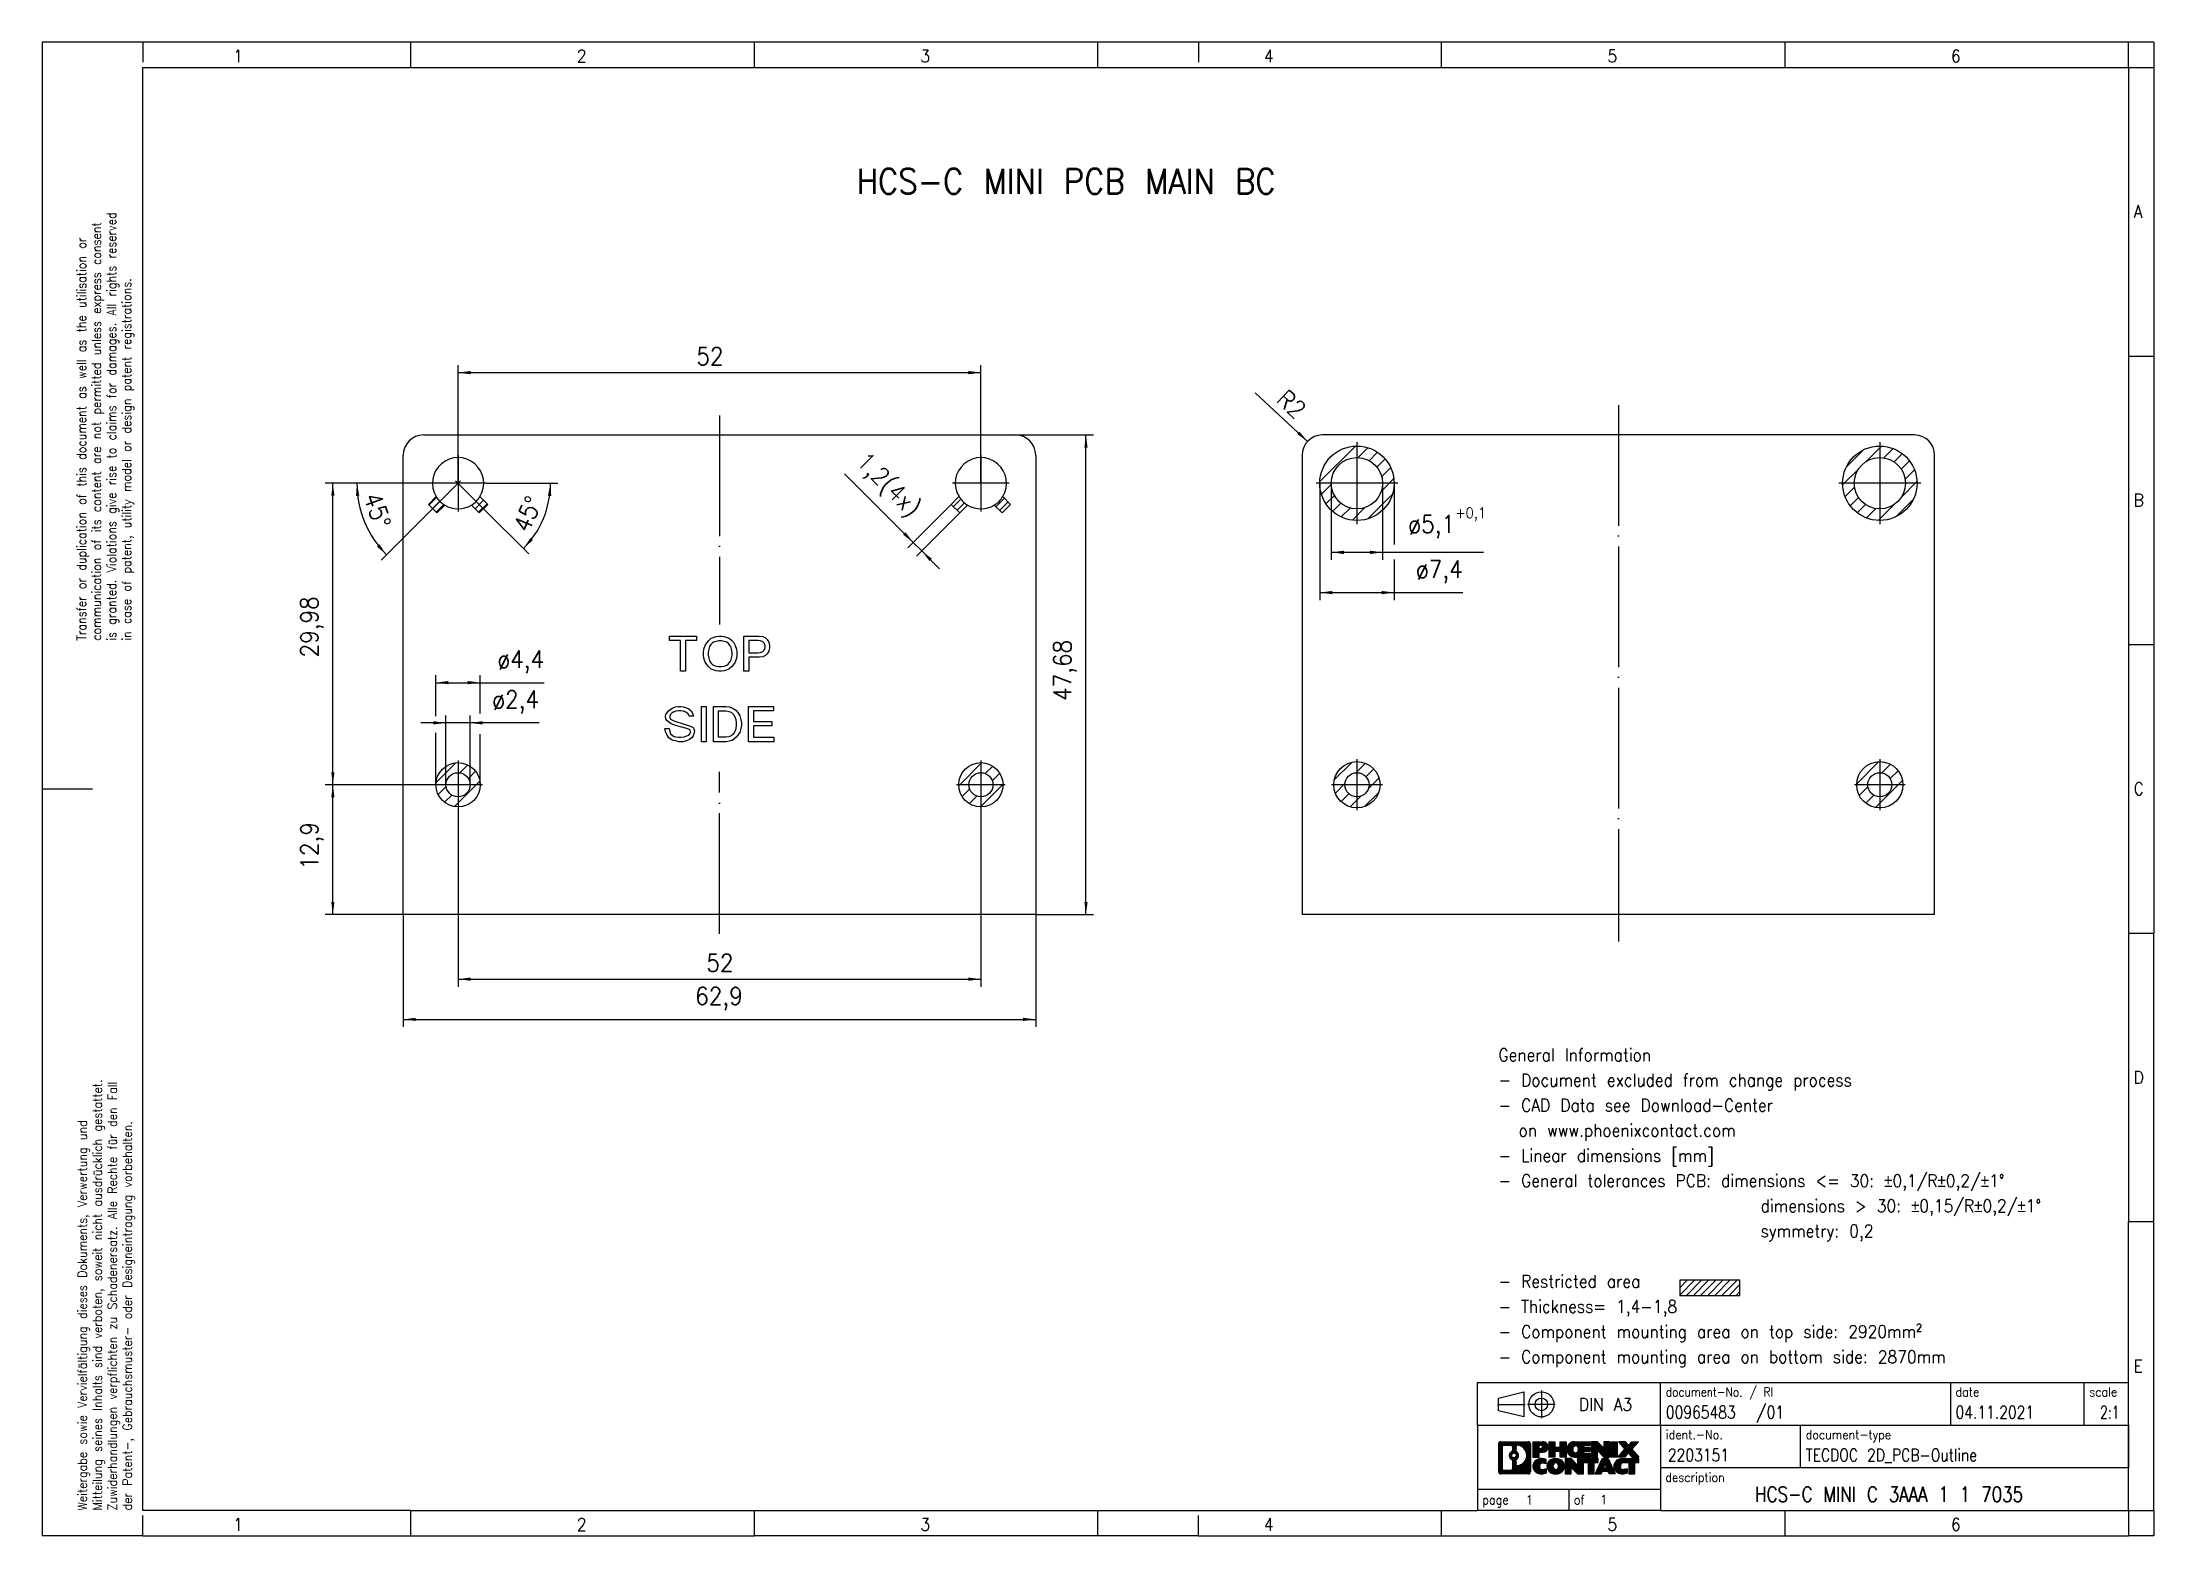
# Model space of a CAD drawing. Header units: millimetres. Extents: x -458 to -38, y -314 to -17.
import ezdxf

# ---------------------------------------------------------------- set-up
doc = ezdxf.new("R2010")
doc.units = ezdxf.units.MM
doc.linetypes.add('DOT_CENTER', pattern=[14, 12, -1, 0, -1])
doc.linetypes.add('PHANTOM', pattern=[13, 10, -1, 0, -1, 0, -1])
doc.layers.add('1', color=7, linetype='Continuous')
doc.styles.add('CONVERTER_11', font='txt.shx', dxfattribs={"width": 0.9})
doc.styles.add('CONVERTER_12', font='txt.shx', dxfattribs={"width": 0.81})
doc.styles.add('CONVERTER_13', font='txt.shx', dxfattribs={"width": 0.855})
doc.styles.add('CONVERTER_14', font='txt.shx', dxfattribs={"width": 0.72})
doc.dimstyles.new('ME10_DIM_10', dxfattribs={"dimtxt": 1.75, "dimasz": 1.25, "dimexe": 0.75, "dimexo": 0, "dimgap": 0.75, "dimtad": 1, "dimdec": 4, "dimdsep": 46, "dimtxsty": 'CONVERTER_11', "dimsah": 1, "dimcen": 0.09, "dimclrd": 2, "dimclre": 2, "dimclrt": 3, "dimadec": 0, "dimazin": 0, "dimtfac": 1, "dimtdec": 4, "dimtix": 1, "dimtmove": 0, "dimatfit": 3, "dimfxl": 1, "dimtolj": 1, "dimtzin": 0, "dimarcsym": 0})
doc.dimstyles.new('ME10_DIM_11', dxfattribs={"dimtxt": 1.75, "dimasz": 1.25, "dimexe": 0.75, "dimexo": 0, "dimgap": 0.75, "dimtad": 1, "dimdsep": 46, "dimtxsty": 'CONVERTER_11', "dimsah": 1, "dimcen": 0.09, "dimclrd": 2, "dimclre": 2, "dimclrt": 3, "dimadec": 0, "dimazin": 0, "dimtfac": 1, "dimtdec": 4, "dimtix": 1, "dimtmove": 0, "dimatfit": 3, "dimfxl": 1, "dimtolj": 1, "dimtzin": 0, "dimarcsym": 0})
doc.dimstyles.new('ME10_DIM_12', dxfattribs={"dimtxt": 1.75, "dimasz": 1.25, "dimexe": 0.75, "dimexo": 0, "dimgap": 0.75, "dimtad": 1, "dimdec": 4, "dimdsep": 46, "dimtxsty": 'CONVERTER_11', "dimsah": 1, "dimcen": 0.09, "dimclrd": 2, "dimclre": 2, "dimclrt": 3, "dimadec": 0, "dimazin": 0, "dimtfac": 1, "dimtdec": 4, "dimtix": 1, "dimtmove": 0, "dimatfit": 3, "dimfxl": 1, "dimtolj": 1, "dimtzin": 0, "dimarcsym": 0})
doc.dimstyles.new('ME10_DIM_13', dxfattribs={"dimtxt": 1.75, "dimasz": 1.25, "dimexe": 0.75, "dimexo": 0, "dimgap": 0.75, "dimtad": 1, "dimdec": 4, "dimdsep": 46, "dimtxsty": 'CONVERTER_11', "dimsah": 1, "dimcen": 0.09, "dimclrd": 2, "dimclre": 2, "dimclrt": 3, "dimadec": 0, "dimazin": 0, "dimtfac": 1, "dimtdec": 4, "dimtix": 1, "dimtmove": 0, "dimatfit": 3, "dimfxl": 1, "dimtolj": 1, "dimtzin": 0, "dimarcsym": 0})
doc.dimstyles.new('ME10_DIM_14', dxfattribs={"dimtxt": 1.75, "dimasz": 1.25, "dimexe": 0.75, "dimexo": 0, "dimgap": 0.75, "dimtad": 1, "dimdec": 4, "dimdsep": 46, "dimtxsty": 'CONVERTER_11', "dimsah": 1, "dimcen": 0.09, "dimclrd": 2, "dimclre": 2, "dimclrt": 3, "dimadec": 0, "dimazin": 0, "dimtfac": 1, "dimtdec": 4, "dimtix": 1, "dimtmove": 0, "dimatfit": 3, "dimfxl": 1, "dimtolj": 1, "dimtzin": 0, "dimarcsym": 0})
doc.dimstyles.new('ME10_DIM_15', dxfattribs={"dimtxt": 1.75, "dimasz": 1.25, "dimexe": 0.75, "dimexo": 0, "dimgap": 0.75, "dimtad": 1, "dimdsep": 46, "dimtxsty": 'CONVERTER_11', "dimsah": 1, "dimcen": 0.09, "dimclrd": 2, "dimclre": 2, "dimclrt": 3, "dimadec": 0, "dimazin": 0, "dimtfac": 1, "dimtdec": 4, "dimtix": 1, "dimtmove": 0, "dimatfit": 3, "dimfxl": 1, "dimtolj": 1, "dimtzin": 0, "dimarcsym": 0})
doc.dimstyles.new('ME10_DIM_16', dxfattribs={"dimtxt": 1.75, "dimasz": 1.25, "dimexe": 0.75, "dimexo": 0, "dimgap": 0.75, "dimtad": 1, "dimdec": 4, "dimdsep": 46, "dimtxsty": 'CONVERTER_11', "dimsah": 1, "dimcen": 0.09, "dimclrd": 2, "dimclre": 2, "dimclrt": 3, "dimadec": 0, "dimazin": 0, "dimtfac": 1, "dimtdec": 4, "dimtix": 1, "dimtmove": 0, "dimatfit": 3, "dimfxl": 1, "dimtolj": 1, "dimtzin": 0, "dimarcsym": 0})
doc.dimstyles.new('ME10_DIM_17', dxfattribs={"dimtxt": 1.75, "dimasz": 1.25, "dimexe": 0.75, "dimexo": 0, "dimgap": 0.75, "dimtad": 1, "dimdsep": 46, "dimtxsty": 'CONVERTER_11', "dimsah": 1, "dimcen": 0.09, "dimclrd": 2, "dimclre": 2, "dimclrt": 3, "dimadec": 0, "dimazin": 0, "dimtfac": 1, "dimtdec": 4, "dimtix": 1, "dimtmove": 0, "dimatfit": 3, "dimfxl": 1, "dimtolj": 1, "dimtzin": 0, "dimarcsym": 0})
doc.dimstyles.new('ME10_DIM_18', dxfattribs={"dimtxt": 1.75, "dimasz": 1.25, "dimexe": 0.75, "dimexo": 0, "dimgap": 0.75, "dimtad": 1, "dimdsep": 46, "dimtxsty": 'CONVERTER_11', "dimsah": 1, "dimcen": 0.09, "dimclrd": 2, "dimclre": 2, "dimclrt": 3, "dimadec": 0, "dimazin": 0, "dimtfac": 1, "dimtdec": 4, "dimtix": 1, "dimtmove": 0, "dimatfit": 3, "dimfxl": 1, "dimtolj": 1, "dimtzin": 0, "dimarcsym": 0})
pattern_1 = [(45, (0, 0), (-0.7071068, 0.7071068), [])]
pattern_2 = [(45, (0, 0), (-0.3535534, 0.3535534), [])]
pattern_3 = [(45, (62.78113, -72.31614), (-0.141421356, 0), [])]

# ---------------------------------------------------------------- blocks, each defined once
blk = doc.blocks.new('HCS-C_Mini_PCB_Main__BC__1', base_point=(-103.55, -95.34))
at = {"layer": '1', "linetype": 'Continuous'}
h = blk.add_hatch(dxfattribs=at)
h.set_pattern_fill('_USER', color=2, angle=45, pattern_type=0)
h.set_pattern_definition(pattern_1)
edge = h.paths.add_edge_path()
edge.add_arc((-98.1, -52.46), 3.7, 0, 360)
edge = h.paths.add_edge_path(flags=16)
edge.add_arc((-98.1, -52.46), 2.55, 0, 360)
h = blk.add_hatch(dxfattribs=at)
h.set_pattern_fill('_USER', color=2, angle=45, pattern_type=0)
h.set_pattern_definition(pattern_1)
edge = h.paths.add_edge_path()
edge.add_arc((-46.1, -52.46), 3.7, 0, 360)
edge = h.paths.add_edge_path(flags=16)
edge.add_arc((-46.1, -52.46), 2.55, 0, 360)
h = blk.add_hatch(dxfattribs=at)
h.set_pattern_fill('_USER', color=2, angle=45, pattern_type=0)
h.set_pattern_definition(pattern_1)
edge = h.paths.add_edge_path()
edge.add_arc((-98.1, -82.44), 2.3, 0, 360)
edge = h.paths.add_edge_path(flags=16)
edge.add_arc((-98.1, -82.44), 1.2, 0, 360)
h = blk.add_hatch(dxfattribs=at)
h.set_pattern_fill('_USER', color=2, angle=45, pattern_type=0)
h.set_pattern_definition(pattern_1)
edge = h.paths.add_edge_path()
edge.add_arc((-46.1, -82.44), 2.3, 0, 360)
edge = h.paths.add_edge_path(flags=16)
edge.add_arc((-46.1, -82.44), 1.2, 0, 360)
at = {"color": 7, "linetype": 'Continuous'}
for p, q in [((-42.65, -47.66), (-101.55, -47.66)), ((-103.55, -49.66), (-103.55, -95.34)), ((-40.65, -95.34), (-40.65, -49.66)), ((-40.65, -95.34), (-103.55, -95.34))]:
    blk.add_line(p, q, dxfattribs=at)
for centre, radius in [((-98.1, -52.46), 3.7), ((-98.1, -52.46), 2.55), ((-46.1, -52.46), 3.7), ((-46.1, -52.46), 2.55), ((-98.1, -82.44), 2.3), ((-98.1, -82.44), 1.2), ((-46.1, -82.44), 2.3), ((-46.1, -82.44), 1.2)]:
    blk.add_circle(centre, radius, dxfattribs=at)
for centre, start, end in [((-101.55, -49.66), 90, 180), ((-42.65, -49.66), 0, 90)]:
    blk.add_arc(centre, 2, start, end, dxfattribs=at)
at = {"layer": '1', "color": 2, "linetype": 'DOT_CENTER'}
for p, q in [((-72.1, -44.7), (-72.1, -98.03)), ((-98.1, -48.39), (-98.1, -56.53)), ((-46.1, -48.39), (-46.1, -56.53)), ((-94.03, -52.46), (-102.17, -52.46)), ((-42.03, -52.46), (-50.17, -52.46)), ((-98.1, -79.91), (-98.1, -84.97)), ((-46.1, -79.91), (-46.1, -84.97)), ((-95.57, -82.44), (-100.63, -82.44)), ((-43.57, -82.44), (-48.63, -82.44))]:
    blk.add_line(p, q, dxfattribs=at)
blk = doc.blocks.new('*D10')
at = {"layer": '1', "color": 2, "linetype": 'Continuous'}
blk.add_line((-103.01, -48.3), (-108.22, -43.46), dxfattribs=at)
at = {"layer": '1', "color": 2}
blk.add_solid([(-104.04, -47.57), (-103.82, -47.33), (-103.01, -48.3)], dxfattribs=at)
at = {"layer": '1', "color": 3, "insert": (-107.25, -43.34), "char_height": 1.75, "attachment_point": 7, "rotation": 317.0774, "line_spacing_factor": 0.60024, "style": 'CONVERTER_11'}
blk.add_mtext('\\C3; R\\C3;2', dxfattribs=at)
blk = doc.blocks.new('*D11')
at = {"layer": '1', "color": 2, "linetype": 'Continuous'}
for p, q in [((-101.8, -52.46), (-101.8, -64.08)), ((-94.4, -52.46), (-94.4, -58.56)), ((-94.4, -60.03), (-94.4, -64.08)), ((-101.8, -63.33), (-94.4, -63.33)), ((-94.4, -63.33), (-87.57, -63.33))]:
    blk.add_line(p, q, dxfattribs=at)
at = {"layer": '1', "color": 2}
for points in [[(-100.55, -63.17), (-100.55, -63.5), (-101.8, -63.33)], [(-95.65, -63.5), (-95.65, -63.17), (-94.4, -63.33)]]:
    blk.add_solid(points, dxfattribs=at)
at = {"layer": '1', "color": 3, "insert": (-92.24, -62.41), "char_height": 1.75, "attachment_point": 7, "rotation": 0.0001, "line_spacing_factor": 0.60024, "style": 'CONVERTER_11'}
blk.add_mtext('\\C3;ø\\C3;7,4', dxfattribs=at)
blk = doc.blocks.new('*D12')
at = {"layer": '1', "color": 2, "linetype": 'Continuous'}
for p, q in [((-100.65, -52.46), (-100.65, -60.08)), ((-95.55, -52.46), (-95.55, -60.08)), ((-100.65, -59.33), (-95.55, -59.33)), ((-95.55, -59.33), (-85.51, -59.33))]:
    blk.add_line(p, q, dxfattribs=at)
at = {"layer": '1', "color": 2}
for points in [[(-99.4, -59.17), (-99.4, -59.5), (-100.65, -59.33)], [(-96.8, -59.5), (-96.8, -59.17), (-95.55, -59.33)]]:
    blk.add_solid(points, dxfattribs=at)
at = {"layer": '1', "color": 3, "insert": (-93, -57.93), "char_height": 1.75, "attachment_point": 7, "rotation": 0.0001, "line_spacing_factor": 0.60024, "style": 'CONVERTER_11'}
blk.add_mtext('\\C3;ø\\C3;\\C3;5,1\\C3;\\H1.05;\\S+0,1^ ;', dxfattribs=at)
blk = doc.blocks.new('Rckans1', base_point=(-72.1, -71.5))
blk.add_blockref('HCS-C_Mini_PCB_Main__BC__1', (-103.55, -95.34))
at = {"layer": '1'}
for name in ['*D10', '*D11', '*D12']:
    blk.add_blockref(name, (0, 0), dxfattribs=at)
blk = doc.blocks.new('HCS-C_Mini_PCB_Main__BC__2', base_point=(-192.95, -95.34))
at = {"layer": '1', "linetype": 'Continuous'}
h = blk.add_hatch(dxfattribs=at)
h.set_pattern_fill('_USER', color=2, scale=0.5, angle=45, pattern_type=0)
h.set_pattern_definition(pattern_2)
edge = h.paths.add_edge_path()
edge.add_arc((-187.5, -52.46), 2.55, 211.391, 238.609)
edge.add_line((-188.83, -54.64), (-189.6, -55.41))
edge.add_line((-189.6, -55.41), (-190.45, -54.56))
edge.add_line((-190.45, -54.56), (-189.68, -53.79))
h = blk.add_hatch(dxfattribs=at)
h.set_pattern_fill('_USER', color=2, scale=0.5, angle=45, pattern_type=0)
h.set_pattern_definition(pattern_2)
edge = h.paths.add_edge_path()
edge.add_line((-184.55, -54.56), (-185.4, -55.41))
edge.add_line((-185.4, -55.41), (-186.17, -54.64))
edge.add_arc((-187.5, -52.46), 2.55, 301.391, 328.609)
edge.add_line((-185.32, -53.79), (-184.55, -54.56))
h = blk.add_hatch(dxfattribs=at)
h.set_pattern_fill('_USER', color=2, scale=0.5, angle=45, pattern_type=0)
h.set_pattern_definition(pattern_2)
edge = h.paths.add_edge_path()
edge.add_arc((-135.5, -52.46), 2.55, 211.391, 238.609)
edge.add_line((-136.83, -54.64), (-137.6, -55.41))
edge.add_line((-137.6, -55.41), (-138.45, -54.56))
edge.add_line((-138.45, -54.56), (-137.68, -53.79))
h = blk.add_hatch(dxfattribs=at)
h.set_pattern_fill('_USER', color=2, scale=0.5, angle=45, pattern_type=0)
h.set_pattern_definition(pattern_2)
edge = h.paths.add_edge_path()
edge.add_line((-132.55, -54.56), (-133.4, -55.41))
edge.add_line((-133.4, -55.41), (-134.17, -54.64))
edge.add_arc((-135.5, -52.46), 2.55, 301.391, 328.609)
edge.add_line((-133.32, -53.79), (-132.55, -54.56))
h = blk.add_hatch(dxfattribs=at)
h.set_pattern_fill('_USER', color=2, angle=45, pattern_type=0)
h.set_pattern_definition(pattern_1)
edge = h.paths.add_edge_path()
edge.add_arc((-187.5, -82.44), 2.2, 0, 360)
edge = h.paths.add_edge_path(flags=16)
edge.add_arc((-187.5, -82.44), 1.2, 0, 360)
h = blk.add_hatch(dxfattribs=at)
h.set_pattern_fill('_USER', color=2, angle=45, pattern_type=0)
h.set_pattern_definition(pattern_1)
edge = h.paths.add_edge_path()
edge.add_arc((-135.5, -82.44), 2.2, 0, 360)
edge = h.paths.add_edge_path(flags=16)
edge.add_arc((-135.5, -82.44), 1.2, 0, 360)
at = {"color": 7, "linetype": 'Continuous'}
for p, q in [((-190.95, -47.66), (-132.05, -47.66)), ((-192.95, -95.34), (-192.95, -49.66)), ((-130.05, -49.66), (-130.05, -95.34)), ((-190.45, -54.56), (-189.68, -53.79)), ((-189.6, -55.41), (-190.45, -54.56)), ((-184.55, -54.56), (-185.4, -55.41)), ((-185.32, -53.79), (-184.55, -54.56)), ((-138.45, -54.56), (-137.68, -53.79)), ((-137.6, -55.41), (-138.45, -54.56)), ((-132.55, -54.56), (-133.4, -55.41)), ((-133.32, -53.79), (-132.55, -54.56)), ((-188.83, -54.64), (-189.6, -55.41)), ((-185.4, -55.41), (-186.17, -54.64)), ((-136.83, -54.64), (-137.6, -55.41)), ((-133.4, -55.41), (-134.17, -54.64)), ((-166.47, -68.1), (-166.47, -67.66)), ((-166.47, -67.66), (-163.8, -67.66)), ((-165.37, -68.1), (-166.47, -68.1)), ((-165.37, -71.16), (-165.37, -68.1)), ((-163.8, -68.1), (-164.89, -68.1)), ((-164.89, -68.1), (-164.89, -71.16)), ((-163.8, -67.66), (-163.8, -68.1)), ((-163.1, -69.28), (-163.05, -68.97)), ((-163.1, -69.54), (-163.1, -69.28)), ((-163.05, -68.97), (-162.92, -68.58)), ((-162.92, -68.58), (-162.75, -68.32)), ((-162.75, -68.32), (-162.57, -68.1)), ((-162.57, -68.97), (-162.62, -69.28)), ((-162.62, -69.28), (-162.62, -69.54)), ((-162.57, -68.1), (-162.31, -67.88)), ((-162.48, -68.71), (-162.57, -68.97)), ((-162.35, -68.49), (-162.48, -68.71)), ((-162.22, -68.36), (-162.35, -68.49)), ((-162.31, -67.88), (-162.13, -67.79)), ((-162.09, -68.27), (-162.22, -68.36)), ((-162.13, -67.79), (-161.83, -67.7)), ((-161.83, -68.19), (-162.09, -68.27)), ((-161.83, -67.7), (-161.57, -67.66)), ((-161.57, -68.14), (-161.83, -68.19)), ((-161.57, -67.66), (-161.3, -67.66)), ((-161.3, -68.14), (-161.57, -68.14)), ((-161.3, -67.66), (-161.04, -67.7)), ((-161.04, -68.19), (-161.3, -68.14)), ((-161.04, -67.7), (-160.73, -67.79)), ((-160.78, -68.27), (-161.04, -68.19)), ((-160.65, -68.36), (-160.78, -68.27)), ((-160.73, -67.79), (-160.52, -67.88)), ((-160.52, -68.49), (-160.65, -68.36)), ((-160.52, -67.88), (-160.3, -68.05)), ((-160.38, -68.71), (-160.52, -68.49)), ((-160.3, -68.97), (-160.38, -68.71)), ((-160.3, -68.05), (-160.12, -68.27)), ((-160.25, -69.28), (-160.3, -68.97)), ((-160.25, -69.54), (-160.25, -69.28)), ((-160.12, -68.27), (-159.95, -68.58)), ((-159.95, -68.58), (-159.82, -68.97)), ((-159.82, -68.97), (-159.77, -69.28)), ((-159.77, -69.28), (-159.77, -69.54)), ((-159.07, -67.66), (-157.54, -67.66)), ((-159.07, -71.16), (-159.07, -67.66)), ((-158.59, -68.1), (-158.59, -69.32)), ((-157.67, -68.1), (-158.59, -68.1)), ((-157.41, -68.14), (-157.67, -68.1)), ((-157.67, -69.32), (-157.41, -69.28)), ((-157.54, -67.66), (-157.19, -67.7)), ((-157.19, -68.23), (-157.41, -68.14)), ((-157.41, -69.28), (-157.19, -69.19)), ((-157.19, -67.7), (-156.93, -67.84)), ((-157.06, -68.36), (-157.19, -68.23)), ((-157.19, -69.19), (-157.06, -69.06)), ((-156.97, -68.58), (-157.06, -68.36)), ((-157.06, -69.06), (-156.97, -68.84)), ((-156.97, -68.84), (-156.97, -68.58)), ((-156.93, -67.84), (-156.75, -68.01)), ((-156.75, -68.01), (-156.58, -68.27)), ((-156.58, -69.15), (-156.75, -69.41)), ((-156.58, -68.27), (-156.53, -68.58)), ((-156.53, -68.84), (-156.58, -69.15)), ((-156.53, -68.58), (-156.53, -68.84)), ((-164.89, -71.16), (-165.37, -71.16)), ((-163.05, -69.85), (-163.1, -69.54)), ((-162.92, -70.24), (-163.05, -69.85)), ((-162.75, -70.5), (-162.92, -70.24)), ((-162.57, -70.72), (-162.75, -70.5)), ((-162.62, -69.54), (-162.57, -69.85)), ((-162.57, -69.85), (-162.48, -70.11)), ((-162.31, -70.94), (-162.57, -70.72)), ((-162.48, -70.11), (-162.35, -70.33)), ((-162.35, -70.33), (-162.22, -70.46)), ((-162.13, -71.03), (-162.31, -70.94)), ((-162.22, -70.46), (-162.09, -70.55)), ((-161.83, -71.12), (-162.13, -71.03)), ((-162.09, -70.55), (-161.83, -70.64)), ((-161.83, -70.64), (-161.57, -70.68)), ((-161.57, -71.16), (-161.83, -71.12)), ((-161.57, -70.68), (-161.3, -70.68)), ((-161.3, -71.16), (-161.57, -71.16)), ((-161.3, -70.68), (-161.04, -70.64)), ((-161.04, -71.12), (-161.3, -71.16)), ((-161.04, -70.64), (-160.78, -70.55)), ((-160.73, -71.03), (-161.04, -71.12)), ((-160.78, -70.55), (-160.65, -70.46)), ((-160.56, -70.94), (-160.73, -71.03)), ((-160.65, -70.46), (-160.52, -70.33)), ((-160.3, -70.72), (-160.56, -70.94)), ((-160.52, -70.33), (-160.38, -70.11)), ((-160.38, -70.11), (-160.3, -69.85)), ((-160.3, -69.85), (-160.25, -69.54)), ((-160.12, -70.5), (-160.3, -70.72)), ((-159.95, -70.24), (-160.12, -70.5)), ((-159.82, -69.85), (-159.95, -70.24)), ((-159.77, -69.54), (-159.82, -69.85)), ((-158.59, -71.16), (-159.07, -71.16)), ((-158.59, -69.32), (-157.67, -69.32)), ((-158.59, -69.76), (-158.59, -71.16)), ((-157.54, -69.76), (-158.59, -69.76)), ((-157.19, -69.72), (-157.54, -69.76)), ((-156.93, -69.59), (-157.19, -69.72)), ((-156.75, -69.41), (-156.93, -69.59)), ((-166.88, -75.58), (-166.84, -75.45)), ((-166.88, -75.67), (-166.88, -75.58)), ((-166.84, -75.45), (-166.75, -75.32)), ((-166.75, -75.32), (-166.58, -75.1)), ((-166.58, -75.1), (-166.31, -74.88)), ((-166.4, -75.49), (-166.44, -75.67)), ((-166.23, -75.32), (-166.4, -75.49)), ((-166.31, -74.88), (-166.14, -74.79)), ((-166.09, -75.23), (-166.23, -75.32)), ((-166.14, -74.79), (-165.88, -74.7)), ((-165.83, -75.14), (-166.09, -75.23)), ((-165.88, -74.7), (-165.61, -74.66)), ((-165.57, -75.1), (-165.83, -75.14)), ((-165.61, -74.66), (-165.35, -74.66)), ((-165.35, -75.1), (-165.57, -75.1)), ((-165.35, -74.66), (-165.09, -74.7)), ((-165.09, -75.14), (-165.35, -75.1)), ((-165.09, -74.7), (-164.78, -74.79)), ((-164.83, -75.23), (-165.09, -75.14)), ((-164.61, -75.4), (-164.83, -75.23)), ((-164.78, -74.79), (-164.56, -74.88)), ((-164.52, -75.62), (-164.61, -75.4)), ((-164.56, -74.88), (-164.3, -75.1)), ((-164.3, -75.1), (-164.17, -75.32)), ((-164.17, -75.32), (-164.08, -75.62)), ((-163.29, -74.66), (-162.81, -74.66)), ((-163.29, -78.16), (-163.29, -74.66)), ((-162.81, -74.66), (-162.81, -78.16)), ((-162.11, -74.66), (-160.84, -74.66)), ((-162.11, -78.16), (-162.11, -74.66)), ((-160.84, -75.14), (-161.63, -75.14)), ((-161.63, -75.14), (-161.63, -77.68)), ((-160.84, -74.66), (-160.54, -74.7)), ((-160.54, -75.19), (-160.84, -75.14)), ((-160.54, -74.7), (-160.28, -74.79)), ((-160.32, -75.27), (-160.54, -75.19)), ((-160.19, -75.36), (-160.32, -75.27)), ((-160.28, -74.79), (-160.06, -74.88)), ((-160.06, -75.49), (-160.19, -75.36)), ((-160.06, -74.88), (-159.84, -75.05)), ((-159.93, -75.71), (-160.06, -75.49)), ((-159.84, -75.05), (-159.66, -75.27)), ((-159.66, -75.27), (-159.49, -75.58)), ((-159.49, -75.58), (-159.36, -75.97)), ((-158.61, -74.66), (-156.12, -74.66)), ((-158.61, -78.16), (-158.61, -74.66)), ((-156.12, -75.1), (-158.13, -75.1)), ((-158.13, -75.1), (-158.13, -76.15)), ((-156.12, -74.66), (-156.12, -75.1)), ((-166.88, -77.15), (-166.93, -76.85)), ((-166.93, -76.85), (-166.49, -76.85)), ((-166.84, -75.89), (-166.88, -75.67)), ((-166.75, -77.46), (-166.88, -77.15)), ((-166.71, -76.1), (-166.84, -75.89)), ((-166.53, -77.77), (-166.75, -77.46)), ((-166.31, -76.37), (-166.71, -76.1)), ((-166.49, -76.85), (-166.44, -77.15)), ((-166.44, -75.67), (-166.44, -75.75)), ((-166.44, -75.75), (-166.36, -75.93)), ((-166.44, -77.15), (-166.36, -77.37)), ((-166.36, -75.93), (-166.05, -76.1)), ((-166.36, -77.37), (-166.18, -77.55)), ((-165.88, -76.54), (-166.31, -76.37)), ((-166.18, -77.55), (-166.01, -77.64)), ((-166.05, -76.1), (-165, -76.41)), ((-166.01, -77.64), (-165.83, -77.68)), ((-165.39, -76.67), (-165.88, -76.54)), ((-165.83, -77.68), (-165.57, -77.72)), ((-164.74, -76.85), (-165.39, -76.67)), ((-165.35, -77.72), (-165, -77.68)), ((-165, -76.41), (-164.48, -76.59)), ((-165, -77.68), (-164.74, -77.59)), ((-164.52, -76.94), (-164.74, -76.85)), ((-164.74, -77.59), (-164.56, -77.5)), ((-164.56, -77.5), (-164.43, -77.33)), ((-164.08, -75.62), (-164.52, -75.62)), ((-164.43, -77.02), (-164.52, -76.94)), ((-164.48, -76.59), (-164.26, -76.67)), ((-164.39, -77.2), (-164.43, -77.02)), ((-164.43, -77.33), (-164.39, -77.2)), ((-164.26, -76.67), (-164.13, -76.76)), ((-164.13, -77.59), (-164.26, -77.77)), ((-164.13, -76.76), (-164.04, -76.89)), ((-164.04, -77.37), (-164.13, -77.59)), ((-164.04, -76.89), (-163.99, -77.11)), ((-163.99, -77.11), (-164.04, -77.37)), ((-161.63, -77.68), (-160.84, -77.68)), ((-160.84, -77.68), (-160.54, -77.64)), ((-160.54, -77.64), (-160.32, -77.55)), ((-160.32, -77.55), (-160.19, -77.46)), ((-160.19, -77.46), (-160.06, -77.33)), ((-160.06, -77.33), (-159.93, -77.11)), ((-159.84, -75.97), (-159.93, -75.71)), ((-159.93, -77.11), (-159.84, -76.85)), ((-159.79, -76.28), (-159.84, -75.97)), ((-159.84, -76.85), (-159.79, -76.54)), ((-159.66, -77.5), (-159.84, -77.72)), ((-159.79, -76.54), (-159.79, -76.28)), ((-159.49, -77.24), (-159.66, -77.5)), ((-159.36, -76.85), (-159.49, -77.24)), ((-159.36, -75.97), (-159.31, -76.28)), ((-159.31, -76.54), (-159.36, -76.85)), ((-159.31, -76.28), (-159.31, -76.54)), ((-158.13, -76.15), (-156.29, -76.15)), ((-156.29, -76.59), (-158.13, -76.59)), ((-158.13, -76.59), (-158.13, -77.72)), ((-156.29, -76.15), (-156.29, -76.59)), ((-166.31, -77.94), (-166.53, -77.77)), ((-166.09, -78.03), (-166.31, -77.94)), ((-165.74, -78.12), (-166.09, -78.03)), ((-165.53, -78.16), (-165.74, -78.12)), ((-165.57, -77.72), (-165.35, -77.72)), ((-165.13, -78.16), (-165.53, -78.16)), ((-164.78, -78.07), (-165.13, -78.16)), ((-164.48, -77.94), (-164.78, -78.07)), ((-164.26, -77.77), (-164.48, -77.94)), ((-162.81, -78.16), (-163.29, -78.16)), ((-160.84, -78.16), (-162.11, -78.16)), ((-160.54, -78.12), (-160.84, -78.16)), ((-160.28, -78.03), (-160.54, -78.12)), ((-160.1, -77.94), (-160.28, -78.03)), ((-159.84, -77.72), (-160.1, -77.94)), ((-156.08, -78.16), (-158.61, -78.16)), ((-158.13, -77.72), (-156.08, -77.72)), ((-156.08, -77.72), (-156.08, -78.16)), ((-130.05, -95.34), (-192.95, -95.34))]:
    blk.add_line(p, q, dxfattribs=at)
for centre, radius in [((-187.5, -82.44), 2.2), ((-187.5, -82.44), 1.2), ((-135.5, -82.44), 2.2), ((-135.5, -82.44), 1.2)]:
    blk.add_circle(centre, radius, dxfattribs=at)
for centre, radius, start, end in [((-190.95, -49.66), 2, 90, 180), ((-132.05, -49.66), 2, 0, 90), ((-187.5, -52.46), 2.55, 328.609, 211.391), ((-135.5, -52.46), 2.55, 328.609, 211.391), ((-187.5, -52.46), 2.55, 211.391, 238.609), ((-187.5, -52.46), 2.55, 301.391, 328.609), ((-135.5, -52.46), 2.55, 211.391, 238.609), ((-135.5, -52.46), 2.55, 301.391, 328.609), ((-187.5, -52.46), 2.55, 238.609, 301.391), ((-135.5, -52.46), 2.55, 238.609, 301.391)]:
    blk.add_arc(centre, radius, start, end, dxfattribs=at)
at = {"layer": '1', "color": 2, "linetype": 'DOT_CENTER'}
for p, q in [((-161.5, -45.73), (-161.5, -66.5)), ((-187.5, -49.66), (-187.5, -55.27)), ((-135.5, -49.66), (-135.5, -55.27)), ((-187.25, -52.21), (-190.41, -55.37)), ((-184.7, -52.46), (-190.31, -52.46)), ((-187.74, -52.22), (-184.5, -55.46)), ((-132.7, -52.46), (-138.31, -52.46)), ((-187.5, -80.02), (-187.5, -84.86)), ((-161.5, -97.26), (-161.5, -81.17)), ((-135.5, -80.02), (-135.5, -84.86)), ((-185.08, -82.44), (-189.92, -82.44)), ((-133.08, -82.44), (-137.92, -82.44))]:
    blk.add_line(p, q, dxfattribs=at)
blk = doc.blocks.new('*D13')
at = {"layer": '1', "color": 2, "linetype": 'Continuous'}
for p, q in [((-142.23, -58.34), (-149.06, -51.52)), ((-138.45, -54.56), (-142.76, -58.87)), ((-137.6, -55.41), (-141.91, -59.72)), ((-141.38, -59.19), (-142.23, -58.34)), ((-139.62, -60.96), (-141.38, -59.19))]:
    blk.add_line(p, q, dxfattribs=at)
at = {"layer": '1', "color": 2}
for points in [[(-143.23, -57.58), (-143, -57.34), (-142.23, -58.34)], [(-140.38, -59.96), (-140.62, -60.19), (-141.38, -59.19)]]:
    blk.add_solid(points, dxfattribs=at)
at = {"layer": '1', "color": 3, "insert": (-148.41, -50.86), "char_height": 1.75, "attachment_point": 7, "rotation": 315, "line_spacing_factor": 0.60024, "style": 'CONVERTER_11'}
blk.add_mtext('\\C3;1,2\\C3;(4x)', dxfattribs=at)
blk = doc.blocks.new('*D14')
at = {"layer": '1', "color": 2, "linetype": 'Continuous'}
for p, q in [((-132.05, -47.66), (-124.3, -47.66)), ((-125.05, -95.34), (-125.05, -47.66)), ((-130.05, -95.34), (-124.3, -95.34))]:
    blk.add_line(p, q, dxfattribs=at)
at = {"layer": '1', "color": 2}
for points in [[(-124.89, -48.91), (-125.21, -48.91), (-125.05, -47.66)], [(-125.21, -94.09), (-124.89, -94.09), (-125.05, -95.34)]]:
    blk.add_solid(points, dxfattribs=at)
at = {"layer": '1', "color": 3, "insert": (-125.98, -74.11), "char_height": 1.75, "attachment_point": 7, "rotation": 90, "line_spacing_factor": 0.60024, "style": 'CONVERTER_11'}
blk.add_mtext('47,68', dxfattribs=at)
blk = doc.blocks.new('*D15')
at = {"layer": '1', "color": 2, "linetype": 'Continuous'}
for p, q in [((-192.95, -95.34), (-192.95, -106.52)), ((-130.05, -95.34), (-130.05, -106.52)), ((-192.95, -105.77), (-130.05, -105.77))]:
    blk.add_line(p, q, dxfattribs=at)
at = {"layer": '1', "color": 2}
for points in [[(-191.7, -105.61), (-191.7, -105.93), (-192.95, -105.77)], [(-131.3, -105.93), (-131.3, -105.61), (-130.05, -105.77)]]:
    blk.add_solid(points, dxfattribs=at)
at = {"layer": '1', "color": 3, "insert": (-163.91, -104.85), "char_height": 1.75, "attachment_point": 7, "rotation": 0.0001, "line_spacing_factor": 0.60024, "style": 'CONVERTER_11'}
blk.add_mtext('62,9', dxfattribs=at)
blk = doc.blocks.new('*D16')
at = {"layer": '1', "color": 2, "linetype": 'Continuous'}
for p, q in [((-187.5, -52.46), (-187.5, -40.71)), ((-187.5, -41.46), (-135.5, -41.46)), ((-135.5, -52.46), (-135.5, -40.71))]:
    blk.add_line(p, q, dxfattribs=at)
at = {"layer": '1', "color": 2}
for points in [[(-186.25, -41.3), (-186.25, -41.63), (-187.5, -41.46)], [(-136.75, -41.63), (-136.75, -41.3), (-135.5, -41.46)]]:
    blk.add_solid(points, dxfattribs=at)
at = {"layer": '1', "color": 3, "insert": (-163.8, -40.71), "char_height": 1.75, "attachment_point": 7, "rotation": 0.0001, "line_spacing_factor": 0.60024, "style": 'CONVERTER_11'}
blk.add_mtext('52', dxfattribs=at)
blk = doc.blocks.new('*D17')
at = {"layer": '1', "color": 2, "linetype": 'Continuous'}
for p, q in [((-187.5, -82.44), (-187.5, -102.52)), ((-135.5, -82.44), (-135.5, -102.52)), ((-187.5, -101.77), (-135.5, -101.77))]:
    blk.add_line(p, q, dxfattribs=at)
at = {"layer": '1', "color": 2}
for points in [[(-186.25, -101.61), (-186.25, -101.93), (-187.5, -101.77)], [(-136.75, -101.93), (-136.75, -101.61), (-135.5, -101.77)]]:
    blk.add_solid(points, dxfattribs=at)
at = {"layer": '1', "color": 3, "insert": (-162.81, -101.02), "char_height": 1.75, "attachment_point": 7, "rotation": 0.0001, "line_spacing_factor": 0.60024, "style": 'CONVERTER_11'}
blk.add_mtext('52', dxfattribs=at)
blk = doc.blocks.new('*D18')
at = {"layer": '1', "color": 2, "linetype": 'Continuous'}
for p, q in [((-187.5, -52.46), (-200.7, -52.46)), ((-199.95, -82.44), (-199.95, -52.46)), ((-187.5, -82.44), (-200.7, -82.44))]:
    blk.add_line(p, q, dxfattribs=at)
at = {"layer": '1', "color": 2}
for points in [[(-199.79, -53.71), (-200.11, -53.71), (-199.95, -52.46)], [(-200.11, -81.19), (-199.79, -81.19), (-199.95, -82.44)]]:
    blk.add_solid(points, dxfattribs=at)
at = {"layer": '1', "color": 3, "insert": (-200.88, -69.78), "char_height": 1.75, "attachment_point": 7, "rotation": 90, "line_spacing_factor": 0.60024, "style": 'CONVERTER_11'}
blk.add_mtext('29,98', dxfattribs=at)
blk = doc.blocks.new('*D19')
at = {"layer": '1', "color": 2, "linetype": 'Continuous'}
for p, q in [((-187.5, -82.44), (-200.7, -82.44)), ((-199.95, -95.34), (-199.95, -82.44)), ((-192.95, -95.34), (-200.7, -95.34))]:
    blk.add_line(p, q, dxfattribs=at)
at = {"layer": '1', "color": 2}
for points in [[(-199.79, -83.69), (-200.11, -83.69), (-199.95, -82.44)], [(-200.11, -94.09), (-199.79, -94.09), (-199.95, -95.34)]]:
    blk.add_solid(points, dxfattribs=at)
at = {"layer": '1', "color": 3, "insert": (-200.88, -90.88), "char_height": 1.75, "attachment_point": 7, "rotation": 90, "line_spacing_factor": 0.60024, "style": 'CONVERTER_11'}
blk.add_mtext('12,9', dxfattribs=at)
blk = doc.blocks.new('*D20')
at = {"layer": '1', "color": 2, "linetype": 'Continuous'}
for p, q in [((-189.7, -75.62), (-189.7, -71.54)), ((-189.7, -72.29), (-185.3, -72.29)), ((-185.3, -75.36), (-185.3, -71.54)), ((-185.3, -72.29), (-178.92, -72.29)), ((-189.7, -82.44), (-189.7, -77.28)), ((-185.3, -82.44), (-185.3, -77.41))]:
    blk.add_line(p, q, dxfattribs=at)
at = {"layer": '1', "color": 2}
for points in [[(-188.45, -72.12), (-188.45, -72.45), (-189.7, -72.29)], [(-186.55, -72.45), (-186.55, -72.12), (-185.3, -72.29)]]:
    blk.add_solid(points, dxfattribs=at)
at = {"layer": '1', "color": 3, "insert": (-183.59, -71.36), "char_height": 1.75, "attachment_point": 7, "rotation": 0.0001, "line_spacing_factor": 0.60024, "style": 'CONVERTER_11'}
blk.add_mtext('\\C3;ø\\C3;4,4', dxfattribs=at)
blk = doc.blocks.new('*D21')
at = {"layer": '1', "color": 2, "linetype": 'Continuous'}
for p, q in [((-188.7, -82.44), (-188.7, -75.54)), ((-186.3, -82.44), (-186.3, -75.54)), ((-188.7, -76.29), (-191.2, -76.29)), ((-186.3, -76.29), (-188.7, -76.29)), ((-179.43, -76.29), (-186.3, -76.29))]:
    blk.add_line(p, q, dxfattribs=at)
at = {"layer": '1', "color": 2}
for points in [[(-189.95, -76.45), (-189.95, -76.12), (-188.7, -76.29)], [(-185.05, -76.12), (-185.05, -76.45), (-186.3, -76.29)]]:
    blk.add_solid(points, dxfattribs=at)
at = {"layer": '1', "color": 3, "insert": (-184.1, -75.36), "char_height": 1.75, "attachment_point": 7, "rotation": 0.0001, "line_spacing_factor": 0.60024, "style": 'CONVERTER_11'}
blk.add_mtext('\\C3;ø\\C3;2,4', dxfattribs=at)
blk = doc.blocks.new('*D22')
at = {"layer": '1', "color": 2, "linetype": 'Continuous'}
for p, q in [((-197.56, -52.46), (-198.31, -52.46)), ((-190.31, -52.46), (-197.56, -52.46)), ((-190.41, -55.37), (-194.62, -59.58)), ((-194.62, -59.58), (-195.15, -60.11))]:
    blk.add_line(p, q, dxfattribs=at)
blk.add_arc((-187.5, -52.46), 10.06, 180, 225, dxfattribs=at)
at = {"layer": '1', "color": 2}
for points in [[(-197.32, -53.7), (-197.65, -53.72), (-197.56, -52.46)], [(-195.57, -58.75), (-195.32, -58.53), (-194.62, -59.58)]]:
    blk.add_solid(points, dxfattribs=at)
at = {"layer": '1', "color": 3, "insert": (-196.92, -53.79), "char_height": 1.75, "attachment_point": 7, "rotation": 289.7328, "line_spacing_factor": 0.60024, "style": 'CONVERTER_11'}
blk.add_mtext('45{\\Fgdt;~}', dxfattribs=at)
blk = doc.blocks.new('*D23')
at = {"layer": '1', "color": 2, "linetype": 'Continuous'}
for p, q in [((-184.7, -52.46), (-178.31, -52.46)), ((-178.31, -52.46), (-177.56, -52.46)), ((-184.5, -55.46), (-181, -58.96)), ((-181, -58.96), (-180.47, -59.49))]:
    blk.add_line(p, q, dxfattribs=at)
blk.add_arc((-187.5, -52.46), 9.19, 315, 0, dxfattribs=at)
at = {"layer": '1', "color": 2}
for points in [[(-178.23, -53.72), (-178.56, -53.7), (-178.31, -52.46)], [(-180.3, -57.91), (-180.06, -58.12), (-181, -58.96)]]:
    blk.add_solid(points, dxfattribs=at)
at = {"layer": '1', "color": 3, "insert": (-180.45, -57.48), "char_height": 1.75, "attachment_point": 7, "rotation": 67.432, "line_spacing_factor": 0.60024, "style": 'CONVERTER_11'}
blk.add_mtext('45{\\Fgdt;~}', dxfattribs=at)
blk = doc.blocks.new('110519_general_information_2', base_point=(-126.01, -264.93))
at = {"layer": '1', "linetype": 'Continuous'}
h = blk.add_hatch(dxfattribs=at)
h.set_pattern_fill('_USER', color=2, angle=45, pattern_type=0)
h.set_pattern_definition(pattern_1)
h.paths.add_polyline_path([(-120.01, -263.43), (-132.01, -263.43), (-132.01, -266.43), (-120.01, -266.43)])
at = {"layer": '1', "color": 2, "linetype": 'Continuous'}
for p, q in [((-120.01, -263.43), (-132.01, -263.43)), ((-132.01, -263.43), (-132.01, -266.43)), ((-120.01, -266.43), (-120.01, -263.43)), ((-132.01, -266.43), (-120.01, -266.43))]:
    blk.add_line(p, q, dxfattribs=at)
blk = doc.blocks.new('_punkt', base_point=(-42.71, -309.22))
at = {"layer": '1', "color": 2, "linetype": 'Continuous'}
for q in [(-42.71, -314.22), (-37.71, -309.22)]:
    blk.add_line((-42.71, -309.22), q, dxfattribs=at)
blk = doc.blocks.new('_rahmen', base_point=(-42.71, -314.22))
at = {"layer": '1', "linetype": 'Continuous'}
h = blk.add_hatch(dxfattribs=at)
h.set_pattern_fill('CUSTOM4', color=2, scale=0.1, angle=45, pattern_type=2)
h.set_pattern_definition(pattern_3)
edge = h.paths.add_edge_path()
edge.add_arc((-167.59, -295.94), 0.424, 90, 180)
edge.add_line((-168.02, -295.94), (-168.02, -301.51))
edge.add_arc((-167.59, -301.51), 0.424, 180, 270)
edge.add_line((-167.59, -301.93), (-162.12, -301.93))
edge.add_arc((-162.12, -301.51), 0.424, 270, 360)
edge.add_line((-161.69, -301.51), (-161.69, -295.94))
edge.add_arc((-162.12, -295.94), 0.424, 0, 90)
edge.add_line((-162.12, -295.52), (-167.59, -295.52))
edge = h.paths.add_edge_path(flags=16)
edge.add_line((-167, -301.22), (-165.52, -301.22))
edge.add_arc((-165.52, -300.9), 0.316, 270, 360)
edge.add_line((-165.21, -300.9), (-165.21, -299.37))
edge.add_arc((-165.52, -299.37), 0.316, 0, 64.8056)
edge.add_arc((-165, -298.26), 0.912, 115.1944, 244.8056, ccw=False)
edge.add_arc((-165.52, -297.15), 0.316, 295.1944, 360)
edge.add_line((-165.21, -297.15), (-165.21, -296.55))
edge.add_arc((-165.52, -296.55), 0.316, 0, 90)
edge.add_line((-165.52, -296.23), (-167, -296.23))
edge.add_arc((-167, -296.55), 0.316, 90, 180)
edge.add_line((-167.31, -296.55), (-167.31, -300.9))
edge.add_arc((-167, -300.9), 0.316, 180, 270)
edge = h.paths.add_edge_path(flags=16)
edge.add_arc((-164.95, -298.26), 0.912, 295.374, 424.626)
edge.add_arc((-164.42, -297.15), 0.316, 180, 244.626, ccw=False)
edge.add_line((-164.74, -297.15), (-164.74, -296.55))
edge.add_arc((-164.42, -296.55), 0.316, 90.189, 180, ccw=False)
edge.add_arc((-164.42, -298.25), 2.02, -90.189, 90.189, ccw=False)
edge.add_arc((-164.42, -299.95), 0.316, 180, 269.811, ccw=False)
edge.add_line((-164.74, -299.95), (-164.74, -299.37))
edge.add_arc((-164.42, -299.37), 0.316, 115.374, 180, ccw=False)
edge = h.paths.add_edge_path(flags=16)
edge.add_arc((-164.97, -298.26), 0.471, 0, 360)
h = blk.add_hatch(dxfattribs=at)
h.set_pattern_fill('CUSTOM5', color=2, scale=0.1, angle=45, pattern_type=2)
h.set_pattern_definition(pattern_3)
edge = h.paths.add_edge_path()
edge.add_arc((-167.59, -295.94), 0.424, 90, 180)
edge.add_line((-168.02, -295.94), (-168.02, -301.51))
edge.add_arc((-167.59, -301.51), 0.424, 180, 270)
edge.add_line((-167.59, -301.93), (-162.12, -301.93))
edge.add_arc((-162.12, -301.51), 0.424, 270, 360)
edge.add_line((-161.69, -301.51), (-161.69, -295.94))
edge.add_arc((-162.12, -295.94), 0.424, 0, 90)
edge.add_line((-162.12, -295.52), (-167.59, -295.52))
edge = h.paths.add_edge_path(flags=16)
edge.add_line((-167, -301.22), (-165.52, -301.22))
edge.add_arc((-165.52, -300.9), 0.316, 270, 360)
edge.add_line((-165.21, -300.9), (-165.21, -299.37))
edge.add_arc((-165.52, -299.37), 0.316, 0, 64.8056)
edge.add_arc((-165, -298.26), 0.912, 115.1944, 244.8056, ccw=False)
edge.add_arc((-165.52, -297.15), 0.316, 295.1944, 360)
edge.add_line((-165.21, -297.15), (-165.21, -296.55))
edge.add_arc((-165.52, -296.55), 0.316, 0, 90)
edge.add_line((-165.52, -296.23), (-167, -296.23))
edge.add_arc((-167, -296.55), 0.316, 90, 180)
edge.add_line((-167.31, -296.55), (-167.31, -300.9))
edge.add_arc((-167, -300.9), 0.316, 180, 270)
edge = h.paths.add_edge_path(flags=16)
edge.add_arc((-164.95, -298.26), 0.912, 295.374, 424.626)
edge.add_arc((-164.42, -297.15), 0.316, 180, 244.626, ccw=False)
edge.add_line((-164.74, -297.15), (-164.74, -296.55))
edge.add_arc((-164.42, -296.55), 0.316, 90.189, 180, ccw=False)
edge.add_arc((-164.42, -298.25), 2.02, -90.189, 90.189, ccw=False)
edge.add_arc((-164.42, -299.95), 0.316, 180, 269.811, ccw=False)
edge.add_line((-164.74, -299.95), (-164.74, -299.37))
edge.add_arc((-164.42, -299.37), 0.316, 115.374, 180, ccw=False)
edge = h.paths.add_edge_path(flags=16)
edge.add_arc((-164.97, -298.26), 0.471, 0, 360)
h = blk.add_hatch(dxfattribs=at)
h.set_pattern_fill('CUSTOM10', color=2, scale=0.1, angle=45, pattern_type=2)
h.set_pattern_definition(pattern_3)
edge = h.paths.add_edge_path()
edge.add_line((-161.22, -295.52), (-161.22, -298.57))
edge.add_line((-161.22, -298.57), (-159.98, -298.57))
edge.add_line((-159.98, -298.57), (-159.98, -297.63))
edge.add_line((-159.98, -297.63), (-159.22, -297.63))
edge.add_arc((-159.22, -296.57), 1.06, 270, 450)
edge.add_line((-159.22, -295.52), (-161.22, -295.52))
edge = h.paths.add_edge_path(flags=16)
edge.add_line((-159.66, -296.18), (-159.98, -296.18))
edge.add_line((-159.98, -296.18), (-159.98, -296.89))
edge.add_line((-159.98, -296.89), (-159.66, -296.89))
edge.add_arc((-159.66, -296.53), 0.353, 270, 450)
h = blk.add_hatch(dxfattribs=at)
h.set_pattern_fill('CUSTOM11', color=2, scale=0.1, angle=45, pattern_type=2)
h.set_pattern_definition(pattern_3)
edge = h.paths.add_edge_path()
edge.add_line((-161.22, -295.52), (-161.22, -298.57))
edge.add_line((-161.22, -298.57), (-159.98, -298.57))
edge.add_line((-159.98, -298.57), (-159.98, -297.63))
edge.add_line((-159.98, -297.63), (-159.22, -297.63))
edge.add_arc((-159.22, -296.57), 1.06, 270, 450)
edge.add_line((-159.22, -295.52), (-161.22, -295.52))
edge = h.paths.add_edge_path(flags=16)
edge.add_line((-159.66, -296.18), (-159.98, -296.18))
edge.add_line((-159.98, -296.18), (-159.98, -296.89))
edge.add_line((-159.98, -296.89), (-159.66, -296.89))
edge.add_arc((-159.66, -296.53), 0.353, 270, 450)
h = blk.add_hatch(dxfattribs=at)
h.set_pattern_fill('CUSTOM24', color=2, scale=0.1, angle=45, pattern_type=2)
h.set_pattern_definition(pattern_3)
h.paths.add_polyline_path([(-154.59, -295.52), (-154.59, -298.57), (-155.78, -298.57), (-155.78, -297.44), (-156.83, -297.44), (-156.83, -298.57), (-158.02, -298.57), (-158.02, -295.52), (-156.83, -295.52), (-156.83, -296.59), (-155.78, -296.59), (-155.78, -295.52)])
h = blk.add_hatch(dxfattribs=at)
h.set_pattern_fill('CUSTOM25', color=2, scale=0.1, angle=45, pattern_type=2)
h.set_pattern_definition(pattern_3)
h.paths.add_polyline_path([(-154.59, -295.52), (-154.59, -298.57), (-155.78, -298.57), (-155.78, -297.44), (-156.83, -297.44), (-156.83, -298.57), (-158.02, -298.57), (-158.02, -295.52), (-156.83, -295.52), (-156.83, -296.59), (-155.78, -296.59), (-155.78, -295.52)])
h = blk.add_hatch(dxfattribs=at)
h.set_pattern_fill('CUSTOM6', color=2, scale=0.1, angle=45, pattern_type=2)
h.set_pattern_definition(pattern_3)
edge = h.paths.add_edge_path()
edge.add_arc((-152.92, -297.05), 1.53, 90, 270)
edge.add_line((-152.92, -298.57), (-149.77, -298.57))
edge.add_line((-149.77, -298.57), (-149.77, -297.87))
edge.add_line((-149.77, -297.87), (-151.1, -297.87))
edge.add_line((-151.1, -297.87), (-151.1, -297.39))
edge.add_line((-151.1, -297.39), (-149.77, -297.39))
edge.add_line((-149.77, -297.39), (-149.77, -296.7))
edge.add_line((-149.77, -296.7), (-151.1, -296.7))
edge.add_line((-151.1, -296.7), (-151.1, -296.22))
edge.add_line((-151.1, -296.22), (-149.77, -296.22))
edge.add_line((-149.77, -296.22), (-149.77, -295.52))
edge.add_line((-149.77, -295.52), (-152.92, -295.52))
edge = h.paths.add_edge_path(flags=16)
edge.add_arc((-152.5, -297.05), 0.772, 141.8796, 218.1204)
edge.add_arc((-152.7, -297.2), 0.518, 218.1204, 321.8796)
edge.add_arc((-152.9, -297.05), 0.772, 321.8796, 398.1204)
edge.add_arc((-152.7, -296.89), 0.518, 38.1204, 141.8796)
h = blk.add_hatch(dxfattribs=at)
h.set_pattern_fill('CUSTOM7', color=2, scale=0.1, angle=45, pattern_type=2)
h.set_pattern_definition(pattern_3)
edge = h.paths.add_edge_path()
edge.add_arc((-152.92, -297.05), 1.53, 90, 270)
edge.add_line((-152.92, -298.57), (-149.77, -298.57))
edge.add_line((-149.77, -298.57), (-149.77, -297.87))
edge.add_line((-149.77, -297.87), (-151.1, -297.87))
edge.add_line((-151.1, -297.87), (-151.1, -297.39))
edge.add_line((-151.1, -297.39), (-149.77, -297.39))
edge.add_line((-149.77, -297.39), (-149.77, -296.7))
edge.add_line((-149.77, -296.7), (-151.1, -296.7))
edge.add_line((-151.1, -296.7), (-151.1, -296.22))
edge.add_line((-151.1, -296.22), (-149.77, -296.22))
edge.add_line((-149.77, -296.22), (-149.77, -295.52))
edge.add_line((-149.77, -295.52), (-152.92, -295.52))
edge = h.paths.add_edge_path(flags=16)
edge.add_arc((-152.5, -297.05), 0.772, 141.8796, 218.1204)
edge.add_arc((-152.7, -297.2), 0.518, 218.1204, 321.8796)
edge.add_arc((-152.9, -297.05), 0.772, 321.8796, 398.1204)
edge.add_arc((-152.7, -296.89), 0.518, 38.1204, 141.8796)
h = blk.add_hatch(dxfattribs=at)
h.set_pattern_fill('CUSTOM20', color=2, scale=0.1, angle=45, pattern_type=2)
h.set_pattern_definition(pattern_3)
h.paths.add_polyline_path([(-148.34, -295.52), (-149.53, -295.52), (-149.53, -298.57), (-148.34, -298.57), (-148.34, -297.26), (-147.09, -298.57), (-145.9, -298.57), (-145.9, -295.52), (-147.09, -295.52), (-147.09, -296.83)])
h = blk.add_hatch(dxfattribs=at)
h.set_pattern_fill('CUSTOM21', color=2, scale=0.1, angle=45, pattern_type=2)
h.set_pattern_definition(pattern_3)
h.paths.add_polyline_path([(-148.34, -295.52), (-149.53, -295.52), (-149.53, -298.57), (-148.34, -298.57), (-148.34, -297.26), (-147.09, -298.57), (-145.9, -298.57), (-145.9, -295.52), (-147.09, -295.52), (-147.09, -296.83)])
h = blk.add_hatch(dxfattribs=at)
h.set_pattern_fill('CUSTOM14', color=2, scale=0.1, angle=45, pattern_type=2)
h.set_pattern_definition(pattern_3)
h.paths.add_polyline_path([(-144.42, -295.52), (-144.42, -298.57), (-145.66, -298.57), (-145.66, -295.52)])
h = blk.add_hatch(dxfattribs=at)
h.set_pattern_fill('CUSTOM15', color=2, scale=0.1, angle=45, pattern_type=2)
h.set_pattern_definition(pattern_3)
h.paths.add_polyline_path([(-144.42, -295.52), (-144.42, -298.57), (-145.66, -298.57), (-145.66, -295.52)])
h = blk.add_hatch(dxfattribs=at)
h.set_pattern_fill('CUSTOM12', color=2, scale=0.1, angle=45, pattern_type=2)
h.set_pattern_definition(pattern_3)
h.paths.add_polyline_path([(-141.6, -295.52), (-140.2, -295.52), (-141.5, -296.99), (-140.11, -298.57), (-141.51, -298.57), (-142.2, -297.78), (-142.9, -298.57), (-144.3, -298.57), (-142.91, -296.99), (-144.21, -295.52), (-142.81, -295.52), (-142.2, -296.2)])
h = blk.add_hatch(dxfattribs=at)
h.set_pattern_fill('CUSTOM13', color=2, scale=0.1, angle=45, pattern_type=2)
h.set_pattern_definition(pattern_3)
h.paths.add_polyline_path([(-141.6, -295.52), (-140.2, -295.52), (-141.5, -296.99), (-140.11, -298.57), (-141.51, -298.57), (-142.2, -297.78), (-142.9, -298.57), (-144.3, -298.57), (-142.91, -296.99), (-144.21, -295.52), (-142.81, -295.52), (-142.2, -296.2)])
h = blk.add_hatch(dxfattribs=at)
h.set_pattern_fill('CUSTOM0', color=2, scale=0.1, angle=45, pattern_type=2)
h.set_pattern_definition(pattern_3)
edge = h.paths.add_edge_path()
edge.add_arc((-160.01, -300.4), 1.21, 164.9381, 195.0619)
edge.add_arc((-159.59, -300.29), 1.64, 195.0619, 275.1581)
edge.add_arc((-159.88, -297.09), 4.85, 275.1581, 285.98)
edge.add_line((-158.55, -301.76), (-158.55, -300.88))
edge.add_arc((-159.72, -298.99), 2.23, 288.4481, 301.9309, ccw=False)
edge.add_arc((-159.31, -300.25), 0.906, 246.6277, 288.4481, ccw=False)
edge.add_arc((-159.46, -300.61), 0.512, 208.5215, 246.6277, ccw=False)
edge.add_arc((-159.08, -300.4), 0.941, 151.4785, 208.5215, ccw=False)
edge.add_arc((-159.46, -300.2), 0.512, 113.3723, 151.4785, ccw=False)
edge.add_arc((-159.31, -300.56), 0.906, 71.5519, 113.3723, ccw=False)
edge.add_arc((-159.72, -301.82), 2.23, 58.0691, 71.5519, ccw=False)
edge.add_line((-158.55, -299.92), (-158.55, -299.05))
edge.add_arc((-159.88, -303.72), 4.85, 74.02, 84.8419)
edge.add_arc((-159.59, -300.52), 1.64, 84.8419, 164.9381)
h = blk.add_hatch(dxfattribs=at)
h.set_pattern_fill('CUSTOM1', color=2, scale=0.1, angle=45, pattern_type=2)
h.set_pattern_definition(pattern_3)
edge = h.paths.add_edge_path()
edge.add_arc((-160.01, -300.4), 1.21, 164.9381, 195.0619)
edge.add_arc((-159.59, -300.29), 1.64, 195.0619, 275.1581)
edge.add_arc((-159.88, -297.09), 4.85, 275.1581, 285.98)
edge.add_line((-158.55, -301.76), (-158.55, -300.88))
edge.add_arc((-159.72, -298.99), 2.23, 288.4481, 301.9309, ccw=False)
edge.add_arc((-159.31, -300.25), 0.906, 246.6277, 288.4481, ccw=False)
edge.add_arc((-159.46, -300.61), 0.512, 208.5215, 246.6277, ccw=False)
edge.add_arc((-159.08, -300.4), 0.941, 151.4785, 208.5215, ccw=False)
edge.add_arc((-159.46, -300.2), 0.512, 113.3723, 151.4785, ccw=False)
edge.add_arc((-159.31, -300.56), 0.906, 71.5519, 113.3723, ccw=False)
edge.add_arc((-159.72, -301.82), 2.23, 58.0691, 71.5519, ccw=False)
edge.add_line((-158.55, -299.92), (-158.55, -299.05))
edge.add_arc((-159.88, -303.72), 4.85, 74.02, 84.8419)
edge.add_arc((-159.59, -300.52), 1.64, 84.8419, 164.9381)
h = blk.add_hatch(dxfattribs=at)
h.set_pattern_fill('CUSTOM8', color=2, scale=0.1, angle=45, pattern_type=2)
h.set_pattern_definition(pattern_3)
edge = h.paths.add_edge_path()
edge.add_arc((-156.94, -300.4), 1.46, 117.5481, 242.4519)
edge.add_arc((-156.66, -299.87), 2.07, 242.4519, 297.5481)
edge.add_arc((-156.38, -300.4), 1.46, 297.5481, 422.4519)
edge.add_arc((-156.66, -300.94), 2.07, 62.4519, 117.5481)
edge = h.paths.add_edge_path(flags=16)
edge.add_arc((-156.66, -300.25), 0.518, 38.1204, 141.8796)
edge.add_arc((-156.46, -300.4), 0.772, 141.8796, 218.1204)
edge.add_arc((-156.66, -300.56), 0.518, 218.1204, 321.8796)
edge.add_arc((-156.86, -300.4), 0.772, 321.8796, 398.1204)
h = blk.add_hatch(dxfattribs=at)
h.set_pattern_fill('CUSTOM9', color=2, scale=0.1, angle=45, pattern_type=2)
h.set_pattern_definition(pattern_3)
edge = h.paths.add_edge_path()
edge.add_arc((-156.94, -300.4), 1.46, 117.5481, 242.4519)
edge.add_arc((-156.66, -299.87), 2.07, 242.4519, 297.5481)
edge.add_arc((-156.38, -300.4), 1.46, 297.5481, 422.4519)
edge.add_arc((-156.66, -300.94), 2.07, 62.4519, 117.5481)
edge = h.paths.add_edge_path(flags=16)
edge.add_arc((-156.66, -300.25), 0.518, 38.1204, 141.8796)
edge.add_arc((-156.46, -300.4), 0.772, 141.8796, 218.1204)
edge.add_arc((-156.66, -300.56), 0.518, 218.1204, 321.8796)
edge.add_arc((-156.86, -300.4), 0.772, 321.8796, 398.1204)
h = blk.add_hatch(dxfattribs=at)
h.set_pattern_fill('CUSTOM22', color=2, scale=0.1, angle=45, pattern_type=2)
h.set_pattern_definition(pattern_3)
h.paths.add_polyline_path([(-153.58, -298.88), (-154.78, -298.88), (-154.78, -301.93), (-153.58, -301.93), (-153.58, -300.62), (-152.34, -301.93), (-151.15, -301.93), (-151.15, -298.88), (-152.34, -298.88), (-152.34, -300.19)])
h = blk.add_hatch(dxfattribs=at)
h.set_pattern_fill('CUSTOM23', color=2, scale=0.1, angle=45, pattern_type=2)
h.set_pattern_definition(pattern_3)
h.paths.add_polyline_path([(-153.58, -298.88), (-154.78, -298.88), (-154.78, -301.93), (-153.58, -301.93), (-153.58, -300.62), (-152.34, -301.93), (-151.15, -301.93), (-151.15, -298.88), (-152.34, -298.88), (-152.34, -300.19)])
h = blk.add_hatch(dxfattribs=at)
h.set_pattern_fill('CUSTOM18', color=2, scale=0.1, angle=45, pattern_type=2)
h.set_pattern_definition(pattern_3)
h.paths.add_polyline_path([(-151.01, -298.88), (-151.01, -299.66), (-150.2, -299.66), (-150.2, -301.93), (-149, -301.93), (-149, -299.66), (-148.19, -299.66), (-148.19, -298.88)])
h = blk.add_hatch(dxfattribs=at)
h.set_pattern_fill('CUSTOM19', color=2, scale=0.1, angle=45, pattern_type=2)
h.set_pattern_definition(pattern_3)
h.paths.add_polyline_path([(-151.01, -298.88), (-151.01, -299.66), (-150.2, -299.66), (-150.2, -301.93), (-149, -301.93), (-149, -299.66), (-148.19, -299.66), (-148.19, -298.88)])
h = blk.add_hatch(dxfattribs=at)
h.set_pattern_fill('CUSTOM16', color=2, scale=0.1, angle=45, pattern_type=2)
h.set_pattern_definition(pattern_3)
h.paths.add_polyline_path([(-144.81, -301.93), (-146.05, -301.93), (-146.27, -301.39), (-147.4, -301.39), (-147.61, -301.93), (-148.85, -301.93), (-147.45, -298.88), (-146.21, -298.88)])
h.paths.add_polyline_path([(-147.13, -300.71), (-146.53, -300.71), (-146.83, -299.94)], flags=16)
h = blk.add_hatch(dxfattribs=at)
h.set_pattern_fill('CUSTOM17', color=2, scale=0.1, angle=45, pattern_type=2)
h.set_pattern_definition(pattern_3)
h.paths.add_polyline_path([(-144.81, -301.93), (-146.05, -301.93), (-146.27, -301.39), (-147.4, -301.39), (-147.61, -301.93), (-148.85, -301.93), (-147.45, -298.88), (-146.21, -298.88)])
h.paths.add_polyline_path([(-147.13, -300.71), (-146.53, -300.71), (-146.83, -299.94)], flags=16)
h = blk.add_hatch(dxfattribs=at)
h.set_pattern_fill('CUSTOM2', color=2, scale=0.1, angle=45, pattern_type=2)
h.set_pattern_definition(pattern_3)
edge = h.paths.add_edge_path()
edge.add_arc((-143.49, -300.52), 1.64, 90, 164.9381)
edge.add_arc((-143.91, -300.4), 1.21, 164.9381, 195.0619)
edge.add_arc((-143.49, -300.29), 1.64, 195.0619, 275.1581)
edge.add_arc((-143.78, -297.09), 4.85, 275.1581, 285.98)
edge.add_line((-142.44, -301.76), (-142.44, -300.88))
edge.add_arc((-143.62, -298.99), 2.23, 288.4481, 301.9309, ccw=False)
edge.add_arc((-143.2, -300.25), 0.906, 246.6277, 288.4481, ccw=False)
edge.add_arc((-143.36, -300.61), 0.512, 208.5215, 246.6277, ccw=False)
edge.add_arc((-142.98, -300.4), 0.941, 151.4785, 208.5215, ccw=False)
edge.add_arc((-143.36, -300.2), 0.512, 109.3371, 151.4785, ccw=False)
edge.add_arc((-143.21, -300.62), 0.955, 90, 109.3371, ccw=False)
edge.add_line((-143.21, -299.66), (-142.11, -299.66))
edge.add_line((-142.11, -299.66), (-142.11, -301.93))
edge.add_line((-142.11, -301.93), (-140.92, -301.93))
edge.add_line((-140.92, -301.93), (-140.92, -299.66))
edge.add_line((-140.92, -299.66), (-140.11, -299.66))
edge.add_line((-140.11, -299.66), (-140.11, -298.88))
edge.add_line((-140.11, -298.88), (-143.49, -298.88))
h = blk.add_hatch(dxfattribs=at)
h.set_pattern_fill('CUSTOM3', color=2, scale=0.1, angle=45, pattern_type=2)
h.set_pattern_definition(pattern_3)
edge = h.paths.add_edge_path()
edge.add_arc((-143.49, -300.52), 1.64, 90, 164.9381)
edge.add_arc((-143.91, -300.4), 1.21, 164.9381, 195.0619)
edge.add_arc((-143.49, -300.29), 1.64, 195.0619, 275.1581)
edge.add_arc((-143.78, -297.09), 4.85, 275.1581, 285.98)
edge.add_line((-142.44, -301.76), (-142.44, -300.88))
edge.add_arc((-143.62, -298.99), 2.23, 288.4481, 301.9309, ccw=False)
edge.add_arc((-143.2, -300.25), 0.906, 246.6277, 288.4481, ccw=False)
edge.add_arc((-143.36, -300.61), 0.512, 208.5215, 246.6277, ccw=False)
edge.add_arc((-142.98, -300.4), 0.941, 151.4785, 208.5215, ccw=False)
edge.add_arc((-143.36, -300.2), 0.512, 109.3371, 151.4785, ccw=False)
edge.add_arc((-143.21, -300.62), 0.955, 90, 109.3371, ccw=False)
edge.add_line((-143.21, -299.66), (-142.11, -299.66))
edge.add_line((-142.11, -299.66), (-142.11, -301.93))
edge.add_line((-142.11, -301.93), (-140.92, -301.93))
edge.add_line((-140.92, -301.93), (-140.92, -299.66))
edge.add_line((-140.92, -299.66), (-140.11, -299.66))
edge.add_line((-140.11, -299.66), (-140.11, -298.88))
edge.add_line((-140.11, -298.88), (-143.49, -298.88))
at = {"color": 2, "linetype": 'Continuous'}
for p, q in [((-168.02, -295.94), (-168.02, -301.51)), ((-167.59, -295.52), (-162.12, -295.52)), ((-167.31, -296.55), (-167.31, -300.9)), ((-167, -296.23), (-165.52, -296.23)), ((-165.21, -297.15), (-165.21, -296.55)), ((-164.74, -297.15), (-164.74, -296.55)), ((-161.69, -295.94), (-161.69, -301.51)), ((-161.22, -295.52), (-159.22, -295.52)), ((-161.22, -295.52), (-161.22, -298.57)), ((-159.98, -296.89), (-159.98, -296.18)), ((-159.98, -296.18), (-159.66, -296.18)), ((-159.98, -296.89), (-159.66, -296.89)), ((-159.98, -298.57), (-159.98, -297.63)), ((-159.98, -297.63), (-159.22, -297.63)), ((-158.02, -295.52), (-158.02, -298.57)), ((-158.02, -295.52), (-156.83, -295.52)), ((-156.83, -295.52), (-156.83, -296.59)), ((-156.83, -296.59), (-155.78, -296.59)), ((-155.78, -297.44), (-156.83, -297.44)), ((-156.83, -297.44), (-156.83, -298.57)), ((-155.78, -296.59), (-155.78, -295.52)), ((-155.78, -295.52), (-154.59, -295.52)), ((-155.78, -298.57), (-155.78, -297.44)), ((-154.59, -295.52), (-154.59, -298.57)), ((-152.92, -295.52), (-149.77, -295.52)), ((-151.1, -296.22), (-149.77, -296.22)), ((-151.1, -296.7), (-151.1, -296.22)), ((-149.77, -296.7), (-151.1, -296.7)), ((-151.1, -297.87), (-151.1, -297.39)), ((-151.1, -297.39), (-149.77, -297.39)), ((-149.77, -297.87), (-151.1, -297.87)), ((-149.77, -296.22), (-149.77, -295.52)), ((-149.77, -297.39), (-149.77, -296.7)), ((-149.77, -298.57), (-149.77, -297.87)), ((-148.34, -295.52), (-149.53, -295.52)), ((-149.53, -295.52), (-149.53, -298.57)), ((-147.09, -296.83), (-148.34, -295.52)), ((-148.34, -297.26), (-147.09, -298.57)), ((-148.34, -298.57), (-148.34, -297.26)), ((-145.9, -295.52), (-147.09, -295.52)), ((-147.09, -295.52), (-147.09, -296.83)), ((-145.9, -298.57), (-145.9, -295.52)), ((-145.66, -298.57), (-145.66, -295.52)), ((-145.66, -295.52), (-144.42, -295.52)), ((-144.42, -295.52), (-144.42, -298.57)), ((-144.3, -298.57), (-142.91, -296.99)), ((-144.21, -295.52), (-142.91, -296.99)), ((-142.81, -295.52), (-144.21, -295.52)), ((-142.9, -298.57), (-142.2, -297.78)), ((-142.81, -295.52), (-142.2, -296.2)), ((-142.2, -296.2), (-141.6, -295.52)), ((-142.2, -297.78), (-141.51, -298.57)), ((-141.6, -295.52), (-140.2, -295.52)), ((-141.5, -296.99), (-140.2, -295.52)), ((-141.5, -296.99), (-140.11, -298.57)), ((-162.12, -301.93), (-167.59, -301.93)), ((-165.52, -301.22), (-167, -301.22)), ((-165.21, -300.9), (-165.21, -299.37)), ((-164.74, -299.95), (-164.74, -299.37)), ((-161.22, -298.57), (-159.98, -298.57)), ((-158.55, -299.92), (-158.55, -299.05)), ((-158.55, -300.88), (-158.55, -301.76)), ((-156.83, -298.57), (-158.02, -298.57)), ((-154.59, -298.57), (-155.78, -298.57)), ((-153.58, -298.88), (-154.78, -298.88)), ((-154.78, -298.88), (-154.78, -301.93)), ((-154.78, -301.93), (-153.58, -301.93)), ((-152.34, -300.19), (-153.58, -298.88)), ((-153.58, -300.62), (-152.34, -301.93)), ((-153.58, -301.93), (-153.58, -300.62)), ((-152.92, -298.57), (-149.77, -298.57)), ((-152.34, -298.88), (-152.34, -300.19)), ((-151.15, -298.88), (-152.34, -298.88)), ((-152.34, -301.93), (-151.15, -301.93)), ((-151.15, -301.93), (-151.15, -298.88)), ((-151.01, -298.88), (-151.01, -299.66)), ((-148.19, -298.88), (-151.01, -298.88)), ((-151.01, -299.66), (-150.2, -299.66)), ((-150.2, -299.66), (-150.2, -301.93)), ((-150.2, -301.93), (-149, -301.93)), ((-149.53, -298.57), (-148.34, -298.57)), ((-149, -301.93), (-149, -299.66)), ((-149, -299.66), (-148.19, -299.66)), ((-147.45, -298.88), (-148.85, -301.93)), ((-148.85, -301.93), (-147.61, -301.93)), ((-148.19, -299.66), (-148.19, -298.88)), ((-147.61, -301.93), (-147.4, -301.39)), ((-147.45, -298.88), (-146.21, -298.88)), ((-147.4, -301.39), (-146.27, -301.39)), ((-147.13, -300.71), (-146.83, -299.94)), ((-147.13, -300.71), (-146.53, -300.71)), ((-147.09, -298.57), (-145.9, -298.57)), ((-146.53, -300.71), (-146.83, -299.94)), ((-146.05, -301.93), (-146.27, -301.39)), ((-146.21, -298.88), (-144.81, -301.93)), ((-144.81, -301.93), (-146.05, -301.93)), ((-144.42, -298.57), (-145.66, -298.57)), ((-142.9, -298.57), (-144.3, -298.57)), ((-143.49, -298.88), (-140.11, -298.88)), ((-143.21, -299.66), (-142.11, -299.66)), ((-142.44, -300.88), (-142.44, -301.76)), ((-142.11, -299.66), (-142.11, -301.93)), ((-142.11, -301.93), (-140.92, -301.93)), ((-141.51, -298.57), (-140.11, -298.57)), ((-140.92, -301.93), (-140.92, -299.66)), ((-140.92, -299.66), (-140.11, -299.66)), ((-140.11, -299.66), (-140.11, -298.88))]:
    blk.add_line(p, q, dxfattribs=at)
blk.add_circle((-164.97, -298.26), 0.471, dxfattribs=at)
for centre, radius, start, end in [((-167.59, -295.94), 0.424, 90, 180), ((-167, -296.55), 0.316, 90, 180), ((-165, -298.26), 0.912, 115.1944, 244.8056), ((-165.52, -296.55), 0.316, 0, 90), ((-165.52, -297.15), 0.316, 295.1944, 0), ((-164.42, -296.55), 0.316, 90.189, 180), ((-164.42, -297.15), 0.316, 180, 244.626), ((-164.95, -298.26), 0.912, 295.374, 64.626), ((-164.42, -298.25), 2.02, 269.811, 90.189), ((-162.12, -295.94), 0.424, 0, 90), ((-159.66, -296.53), 0.353, 270, 90), ((-159.22, -296.57), 1.06, 270, 90), ((-152.92, -297.05), 1.53, 90, 270), ((-152.5, -297.05), 0.772, 141.8796, 218.1204), ((-152.7, -296.89), 0.518, 38.1204, 141.8796), ((-152.7, -297.2), 0.518, 218.1204, 321.8796), ((-152.9, -297.05), 0.772, 321.8796, 38.1204), ((-167.59, -301.51), 0.424, 180, 270), ((-167, -300.9), 0.316, 180, 270), ((-165.52, -300.9), 0.316, 270, 0), ((-165.52, -299.37), 0.316, 0, 64.8056), ((-164.42, -299.37), 0.316, 115.374, 180), ((-164.42, -299.95), 0.316, 180, 269.811), ((-162.12, -301.51), 0.424, 270, 0), ((-160.01, -300.4), 1.21, 164.9381, 195.0619), ((-159.59, -300.52), 1.64, 84.8419, 164.9381), ((-159.59, -300.29), 1.64, 195.0619, 275.1581), ((-159.08, -300.4), 0.941, 151.4785, 208.5215), ((-159.46, -300.2), 0.512, 113.3723, 151.4785), ((-159.46, -300.61), 0.512, 208.5215, 246.6277), ((-159.31, -300.56), 0.906, 71.5519, 113.3723), ((-159.31, -300.25), 0.906, 246.6277, 288.4481), ((-159.88, -303.72), 4.85, 74.02, 84.8419), ((-159.88, -297.09), 4.85, 275.1581, 285.98), ((-159.72, -301.82), 2.23, 58.0691, 71.5519), ((-159.72, -298.99), 2.23, 288.4481, 301.9309), ((-156.94, -300.4), 1.46, 117.5481, 242.4519), ((-156.66, -300.94), 2.07, 62.4519, 117.5481), ((-156.66, -299.87), 2.07, 242.4519, 297.5481), ((-156.46, -300.4), 0.772, 141.8796, 218.1204), ((-156.66, -300.25), 0.518, 38.1204, 141.8796), ((-156.66, -300.56), 0.518, 218.1204, 321.8796), ((-156.86, -300.4), 0.772, 321.8796, 38.1204), ((-156.38, -300.4), 1.46, 297.5481, 62.4519), ((-143.91, -300.4), 1.21, 164.9381, 195.0619), ((-143.49, -300.52), 1.64, 90, 164.9381), ((-143.49, -300.29), 1.64, 195.0619, 275.1581), ((-142.98, -300.4), 0.941, 151.4785, 208.5215), ((-143.36, -300.2), 0.512, 109.3371, 151.4785), ((-143.36, -300.61), 0.512, 208.5215, 246.6277), ((-143.2, -300.25), 0.906, 246.6277, 288.4481), ((-143.21, -300.62), 0.955, 90, 109.3371), ((-143.78, -297.09), 4.85, 275.1581, 285.98), ((-143.62, -298.99), 2.23, 288.4481, 301.9309)]:
    blk.add_arc(centre, radius, start, end, dxfattribs=at)
at = {"layer": '1', "color": 2, "linetype": 'Continuous'}
for p, q in [((-437.71, -17.22), (-457.71, -17.22)), ((-457.71, -17.22), (-457.71, -165.72)), ((-384.37, -17.22), (-437.71, -17.22)), ((-437.71, -17.22), (-437.71, -21.22)), ((-316.04, -17.22), (-384.37, -17.22)), ((-384.37, -22.22), (-384.37, -17.22)), ((-247.71, -17.22), (-316.04, -17.22)), ((-316.04, -22.22), (-316.04, -17.22)), ((-247.71, -22.22), (-247.71, -17.22)), ((-227.71, -17.22), (-247.71, -17.22)), ((-179.37, -17.22), (-227.71, -17.22)), ((-227.71, -17.22), (-227.71, -21.22)), ((-111.04, -17.22), (-179.37, -17.22)), ((-179.37, -22.22), (-179.37, -17.22)), ((-42.71, -17.22), (-111.04, -17.22)), ((-111.04, -22.22), (-111.04, -17.22)), ((-37.71, -17.22), (-42.71, -17.22)), ((-42.71, -22.22), (-42.71, -17.22)), ((-37.71, -17.22), (-37.71, -22.22)), ((-42.71, -22.22), (-37.71, -22.22)), ((-37.71, -22.22), (-37.71, -79.62)), ((-42.71, -79.62), (-37.71, -79.62)), ((-37.71, -79.62), (-37.71, -137.02)), ((-42.71, -137.02), (-37.71, -137.02)), ((-37.71, -137.02), (-37.71, -194.42)), ((-457.71, -165.72), (-447.71, -165.72)), ((-457.71, -165.72), (-457.71, -314.22)), ((-42.71, -194.42), (-37.71, -194.42)), ((-37.71, -251.82), (-37.71, -194.42)), ((-37.71, -251.82), (-42.71, -251.82)), ((-37.71, -309.22), (-37.71, -251.82)), ((-168.02, -286.85), (-163.02, -285.6)), ((-163.02, -285.6), (-163.02, -290.6)), ((-168.02, -289.35), (-168.02, -286.85)), ((-163.02, -290.6), (-168.02, -289.35)), ((-437.71, -314.22), (-437.71, -310.22)), ((-384.37, -314.22), (-384.37, -309.22)), ((-316.04, -314.22), (-316.04, -309.22)), ((-247.71, -314.22), (-247.71, -309.22)), ((-227.71, -314.22), (-227.71, -310.22)), ((-179.37, -314.22), (-179.37, -309.22)), ((-179.37, -309.22), (-179.37, -309.22)), ((-111.04, -314.22), (-111.04, -309.22)), ((-37.71, -309.22), (-37.71, -314.22)), ((-437.71, -314.22), (-457.71, -314.22)), ((-437.71, -314.22), (-384.37, -314.22)), ((-384.37, -314.22), (-316.04, -314.22)), ((-247.71, -314.22), (-316.04, -314.22)), ((-227.71, -314.22), (-247.71, -314.22)), ((-227.71, -314.22), (-179.37, -314.22)), ((-179.37, -314.22), (-111.04, -314.22)), ((-111.04, -314.22), (-42.71, -314.22)), ((-37.71, -314.22), (-42.71, -314.22))]:
    blk.add_line(p, q, dxfattribs=at)
at = {"layer": '1', "color": 6, "linetype": 'Continuous'}
for p, q in [((-437.71, -22.22), (-384.37, -22.22)), ((-437.71, -309.22), (-437.71, -22.22)), ((-384.37, -22.22), (-316.04, -22.22)), ((-316.04, -22.22), (-247.71, -22.22)), ((-247.71, -22.22), (-179.37, -22.22)), ((-179.37, -22.22), (-111.04, -22.22)), ((-111.04, -22.22), (-42.71, -22.22)), ((-42.71, -22.22), (-42.71, -79.62)), ((-42.71, -79.62), (-42.71, -137.02)), ((-42.71, -137.02), (-42.71, -194.42)), ((-42.71, -194.42), (-42.71, -251.82)), ((-42.71, -287.97), (-42.71, -251.82)), ((-172.25, -283.72), (-42.71, -283.72)), ((-42.71, -292.22), (-42.71, -283.72)), ((-42.71, -292.22), (-42.71, -287.97)), ((-172.25, -292.22), (-135.85, -292.22)), ((-135.85, -292.22), (-42.71, -292.22)), ((-42.71, -300.72), (-42.71, -292.22)), ((-42.71, -292.22), (-42.71, -300.72)), ((-42.71, -309.22), (-42.71, -300.72)), ((-42.71, -309.22), (-42.71, -300.72)), ((-384.37, -309.22), (-437.71, -309.22)), ((-384.37, -309.22), (-316.04, -309.22)), ((-316.04, -309.22), (-172.25, -309.22)), ((-154.05, -309.22), (-172.25, -309.22)), ((-136.21, -309.22), (-154.05, -309.22)), ((-135.85, -309.22), (-136.21, -309.22)), ((-135.85, -309.22), (-86.21, -309.22)), ((-111.04, -309.22), (-42.71, -309.22)), ((-86.21, -309.22), (-42.71, -309.22))]:
    blk.add_line(p, q, dxfattribs=at)
at = {"layer": '1', "color": 7, "linetype": 'Continuous'}
for p, q in [((-172.25, -292.22), (-172.25, -283.72)), ((-135.85, -292.22), (-135.85, -283.72)), ((-78.13, -283.72), (-78.13, -292.22)), ((-51.63, -283.72), (-51.63, -292.22)), ((-172.25, -292.22), (-172.25, -304.97)), ((-135.85, -292.22), (-135.85, -304.97)), ((-107.95, -300.72), (-107.95, -292.22)), ((-42.71, -300.72), (-135.85, -300.72)), ((-172.25, -304.97), (-154.05, -304.97)), ((-172.25, -304.97), (-172.25, -309.22)), ((-154.05, -304.97), (-154.05, -309.22)), ((-154.05, -304.97), (-135.85, -304.97)), ((-135.85, -304.97), (-135.85, -309.22))]:
    blk.add_line(p, q, dxfattribs=at)
at = {"layer": '1', "color": 2, "linetype": 'PHANTOM'}
for p, q in [((-159.52, -285.35), (-159.52, -290.85)), ((-156.77, -288.1), (-162.27, -288.1))]:
    blk.add_line(p, q, dxfattribs=at)
at = {"layer": '1', "color": 2, "linetype": 'DOT_CENTER'}
blk.add_line((-168.27, -288.1), (-162.77, -288.1), dxfattribs=at)
at = {"layer": '1', "color": 2, "linetype": 'Continuous'}
for radius in [2.5, 1.25]:
    blk.add_circle((-159.52, -288.1), radius, dxfattribs=at)
at = {"layer": '1', "color": 7}
for s, style, width, p in [('1', 'CONVERTER_11', 0.9, (-419.71, -21.22)), ('2', 'CONVERTER_11', 0.9, (-351.37, -21.22)), ('3', 'CONVERTER_11', 0.9, (-283.04, -21.22)), ('4', 'CONVERTER_11', 0.9, (-214.71, -21.22)), ('5', 'CONVERTER_11', 0.9, (-146.37, -21.22)), ('6', 'CONVERTER_11', 0.9, (-78.04, -21.22)), ('A', 'CONVERTER_11', 0.9, (-41.71, -52.12)), ('B', 'CONVERTER_11', 0.9, (-41.71, -109.52)), ('C', 'CONVERTER_11', 0.9, (-41.71, -166.92)), ('D', 'CONVERTER_11', 0.9, (-41.71, -224.32)), ('E', 'CONVERTER_11', 0.9, (-41.71, -281.72)), ('00965483', 'CONVERTER_12', 0.81, (-134.75, -290.92)), ('/', 'CONVERTER_11', 0.9, (-116.88, -290.92)), ('01', 'CONVERTER_12', 0.81, (-114.72, -290.92)), ('2203151', 'CONVERTER_12', 0.81, (-134.35, -299.42)), ('1', 'CONVERTER_11', 0.9, (-419.71, -313.22)), ('2', 'CONVERTER_11', 0.9, (-351.37, -313.22)), ('3', 'CONVERTER_11', 0.9, (-283.04, -313.22)), ('4', 'CONVERTER_11', 0.9, (-214.71, -313.22)), ('5', 'CONVERTER_11', 0.9, (-146.37, -313.22)), ('6', 'CONVERTER_11', 0.9, (-78.04, -313.22))]:
    blk.add_text(s, height=2.5, dxfattribs=dict(at, style=style, width=width)).set_placement(p)
at = {"layer": '1', "color": 2}
for s, style, width, p in [('document-No. / RI', 'CONVERTER_13', 0.855, (-134.75, -286.52)), ('date', 'CONVERTER_11', 0.9, (-77.13, -286.52)), ('scale', 'CONVERTER_11', 0.9, (-50.53, -286.52)), ('ident.-No.', 'CONVERTER_11', 0.9, (-134.75, -295.02)), ('document-type', 'CONVERTER_11', 0.9, (-106.95, -295.02)), ('description', 'CONVERTER_11', 0.9, (-134.85, -303.52)), ('1', 'CONVERTER_11', 0.9, (-162.61, -308.02)), ('of', 'CONVERTER_11', 0.9, (-153.05, -307.98)), ('1', 'CONVERTER_11', 0.9, (-147.82, -307.97)), ('page', 'CONVERTER_11', 0.9, (-171.25, -307.98))]:
    blk.add_text(s, height=1.8, dxfattribs=dict(at, style=style, width=width)).set_placement(p)
at = {"layer": '1', "color": 3}
for s, style, width, p in [('DIN A3', 'CONVERTER_11', 0.9, (-152.05, -289.35)), ('04.11.2021', 'CONVERTER_12', 0.81, (-77.13, -290.92)), ('2:1', 'CONVERTER_14', 0.72, (-48.39, -290.92)), ('TECDOC 2D_PCB-Outline', 'CONVERTER_12', 0.81, (-106.95, -299.42))]:
    blk.add_text(s, height=2.5, dxfattribs=dict(at, style=style, width=width)).set_placement(p)
at = {"layer": '1', "color": 3, "char_height": 1.8, "attachment_point": 7, "rotation": 90, "line_spacing_factor": 0.996399, "style": 'CONVERTER_11'}
for s, insert in [('communication of its content are not permitted unless express consent', (-445.42, -136.24)), ('is granted. Violations give rise to claims for damages. All rights reserved', (-442.43, -136.24)), ('Transfer or duplication of this document as well as the utilisation or', (-448.4, -136.24)), ('in case of patent, utility model or design patent registrations.', (-439.44, -136.24)), ('Mitteilung seines Inhalts sind verboten, soweit nicht ausdrücklich gestattet. ', (-445.26, -309.2)), ('Zuwiderhandlungen verpflichten zu Schadenersatz. Alle Rechte für den Fall', (-442.27, -309.2)), ('Weitergabe sowie Vervielfältigung dieses Dokuments, Verwertung und ', (-448.25, -309.2)), ('der Patent-, Gebrauchsmuster- oder Designeintragung vorbehalten.', (-439.29, -309.2))]:
    blk.add_mtext(s, dxfattribs=dict(at, insert=insert))
at = {"layer": '1', "color": 2, "insert": (-168.06, -280.72), "char_height": 2.5, "attachment_point": 7, "line_spacing_factor": 1.20048, "style": 'CONVERTER_11'}
blk.add_mtext('General Information\\P- Document excluded from change process\\P- CAD Data see Download-Center\\P  on www.phoenixcontact.com\\P- Linear dimensions [mm]\\P- General tolerances PCB: dimensions <= 30: {\\Fgdt;`}0,1/R{\\Fgdt;`}0,2/{\\Fgdt;`}1°\\P                          dimensions > 30: {\\Fgdt;`}0,15/R{\\Fgdt;`}0,2/{\\Fgdt;`}1°\\P                          symmetry: 0,2\\P \\P- Restricted area\\P- Thickness= 1,4-1,8\\P- Component mounting area on top side: 2920mm²\\P- Component mounting area on bottom side: 2870mm', dxfattribs=at)
at = {"layer": '1', "color": 7, "insert": (-90.36, -307.47), "char_height": 3, "attachment_point": 8, "line_spacing_factor": 1.20048, "style": 'CONVERTER_12'}
blk.add_mtext('HCS-C MINI C 3AAA 1 1 7035', dxfattribs=at)
blk = doc.blocks.new('A3I_HS_CD', base_point=(-42.71, -314.22))
at = {"layer": '1'}
for name, p in [('_rahmen', (-42.71, -314.22)), ('110519_general_information_2', (-126.01, -264.93)), ('_punkt', (-42.71, -309.22))]:
    blk.add_blockref(name, p, dxfattribs=at)
blk = doc.blocks.new('Vordans1', base_point=(-161.5, -71.5))
blk.add_blockref('HCS-C_Mini_PCB_Main__BC__2', (-192.95, -95.33983))
at = {"layer": '1'}
for name in ['*D20', '*D21']:
    blk.add_blockref(name, (0, 0), dxfattribs=at)
for p1, p2, distance, dimstyle, picture, middle in [((-135.5, -52.46017), (-187.5, -52.46017), -10.99584, 'ME10_DIM_13', '*D16', (-162.48345, -39.83934)), ((-135.5, -82.43983), (-187.5, -82.43983), 19.33036, 'ME10_DIM_14', '*D17', (-161.5, -100.14519))]:
    dim = blk.add_aligned_dim(p1=p1, p2=p2, distance=distance, dimstyle=dimstyle, dxfattribs=at)
    dim.commit()
    dim.dimension.update_dxf_attribs({"geometry": picture, "text_midpoint": middle, "text_rotation": 0.0001389})
for base, p1, p2, dimstyle, picture, middle in [((-125.05, -95.33983), (-132.05, -47.66017), (-130.05, -95.33983), 'ME10_DIM_11', '*D14', (-126.7625, -70.91178)), ((-199.95, -82.43983), (-187.5, -52.46017), (-187.5, -82.43983), 'ME10_DIM_15', '*D18', (-201.6625, -66.58354)), ((-199.95, -95.33983), (-187.5, -82.43983), (-192.95, -95.33983), 'ME10_DIM_16', '*D19', (-201.6625, -88.73833))]:
    dim = blk.add_linear_dim(base=base, p1=p1, p2=p2, angle=90, dimstyle=dimstyle, dxfattribs=at)
    dim.commit()
    dim.dimension.update_dxf_attribs({"geometry": picture, "text_midpoint": middle, "text_rotation": 90})
dim = blk.add_linear_dim(base=(-141.38408, -59.19278), p1=(-138.44707, -54.55872), p2=(-137.59855, -55.40725), angle=315, text='<>(4x)', dimstyle='ME10_DIM_10', override={"dimpost": '(4x)'}, dxfattribs=at)
dim.commit()
dim.dimension.update_dxf_attribs({"geometry": '*D13', "text_midpoint": (-145.09586, -53.05916), "text_rotation": -45})
for base, p1, p2, dimstyle, picture, middle in [((-196.79632, -56.31083), (-190.305, -52.46017), (-190.40502, -55.36519), 'ME10_DIM_17', '*D22', (-195.4418, -55.30889)), ((-179.00986, -55.9769), (-184.50092, -55.45925), (-184.695, -52.46017), 'ME10_DIM_18', '*D23', (-180.51461, -55.36334))]:
    dim = blk.add_angular_dim_3p(base=base, center=(-187.5, -52.46017), p1=p1, p2=p2, dimstyle=dimstyle, dxfattribs=at)
    dim.commit()
    dim.dimension.update_dxf_attribs({"geometry": picture, "text_midpoint": middle})
dim = blk.add_linear_dim(base=(-192.95, -105.77019), p1=(-130.05, -95.33983), p2=(-192.95, -95.33983), dimstyle='ME10_DIM_12', dxfattribs=at)
dim.commit()
dim.dimension.update_dxf_attribs({"geometry": '*D15', "text_midpoint": (-161.5, -104.05769), "text_rotation": 0.0001389})
blk = doc.blocks.new('1')
blk.add_blockref('A3I_HS_CD', (-42.71, -314.22))
at = {"xscale": 2, "yscale": 2, "zscale": 2}
for name, p in [('Vordans1', (-323, -143)), ('Rckans1', (-144.2, -143))]:
    blk.add_blockref(name, p, dxfattribs=at)
at = {"layer": '1', "color": 6, "style": 'CONVERTER_11', "width": 0.9}
blk.add_text('HCS-C MINI PCB MAIN BC', height=5, dxfattribs=at).set_placement((-295.71, -47.37))

msp = doc.modelspace()

# ---------------------------------------------------------------- block references
at = {"layer": '1'}
msp.add_blockref('1', (0, 0), dxfattribs=at)

doc.saveas('drawing.dxf')
